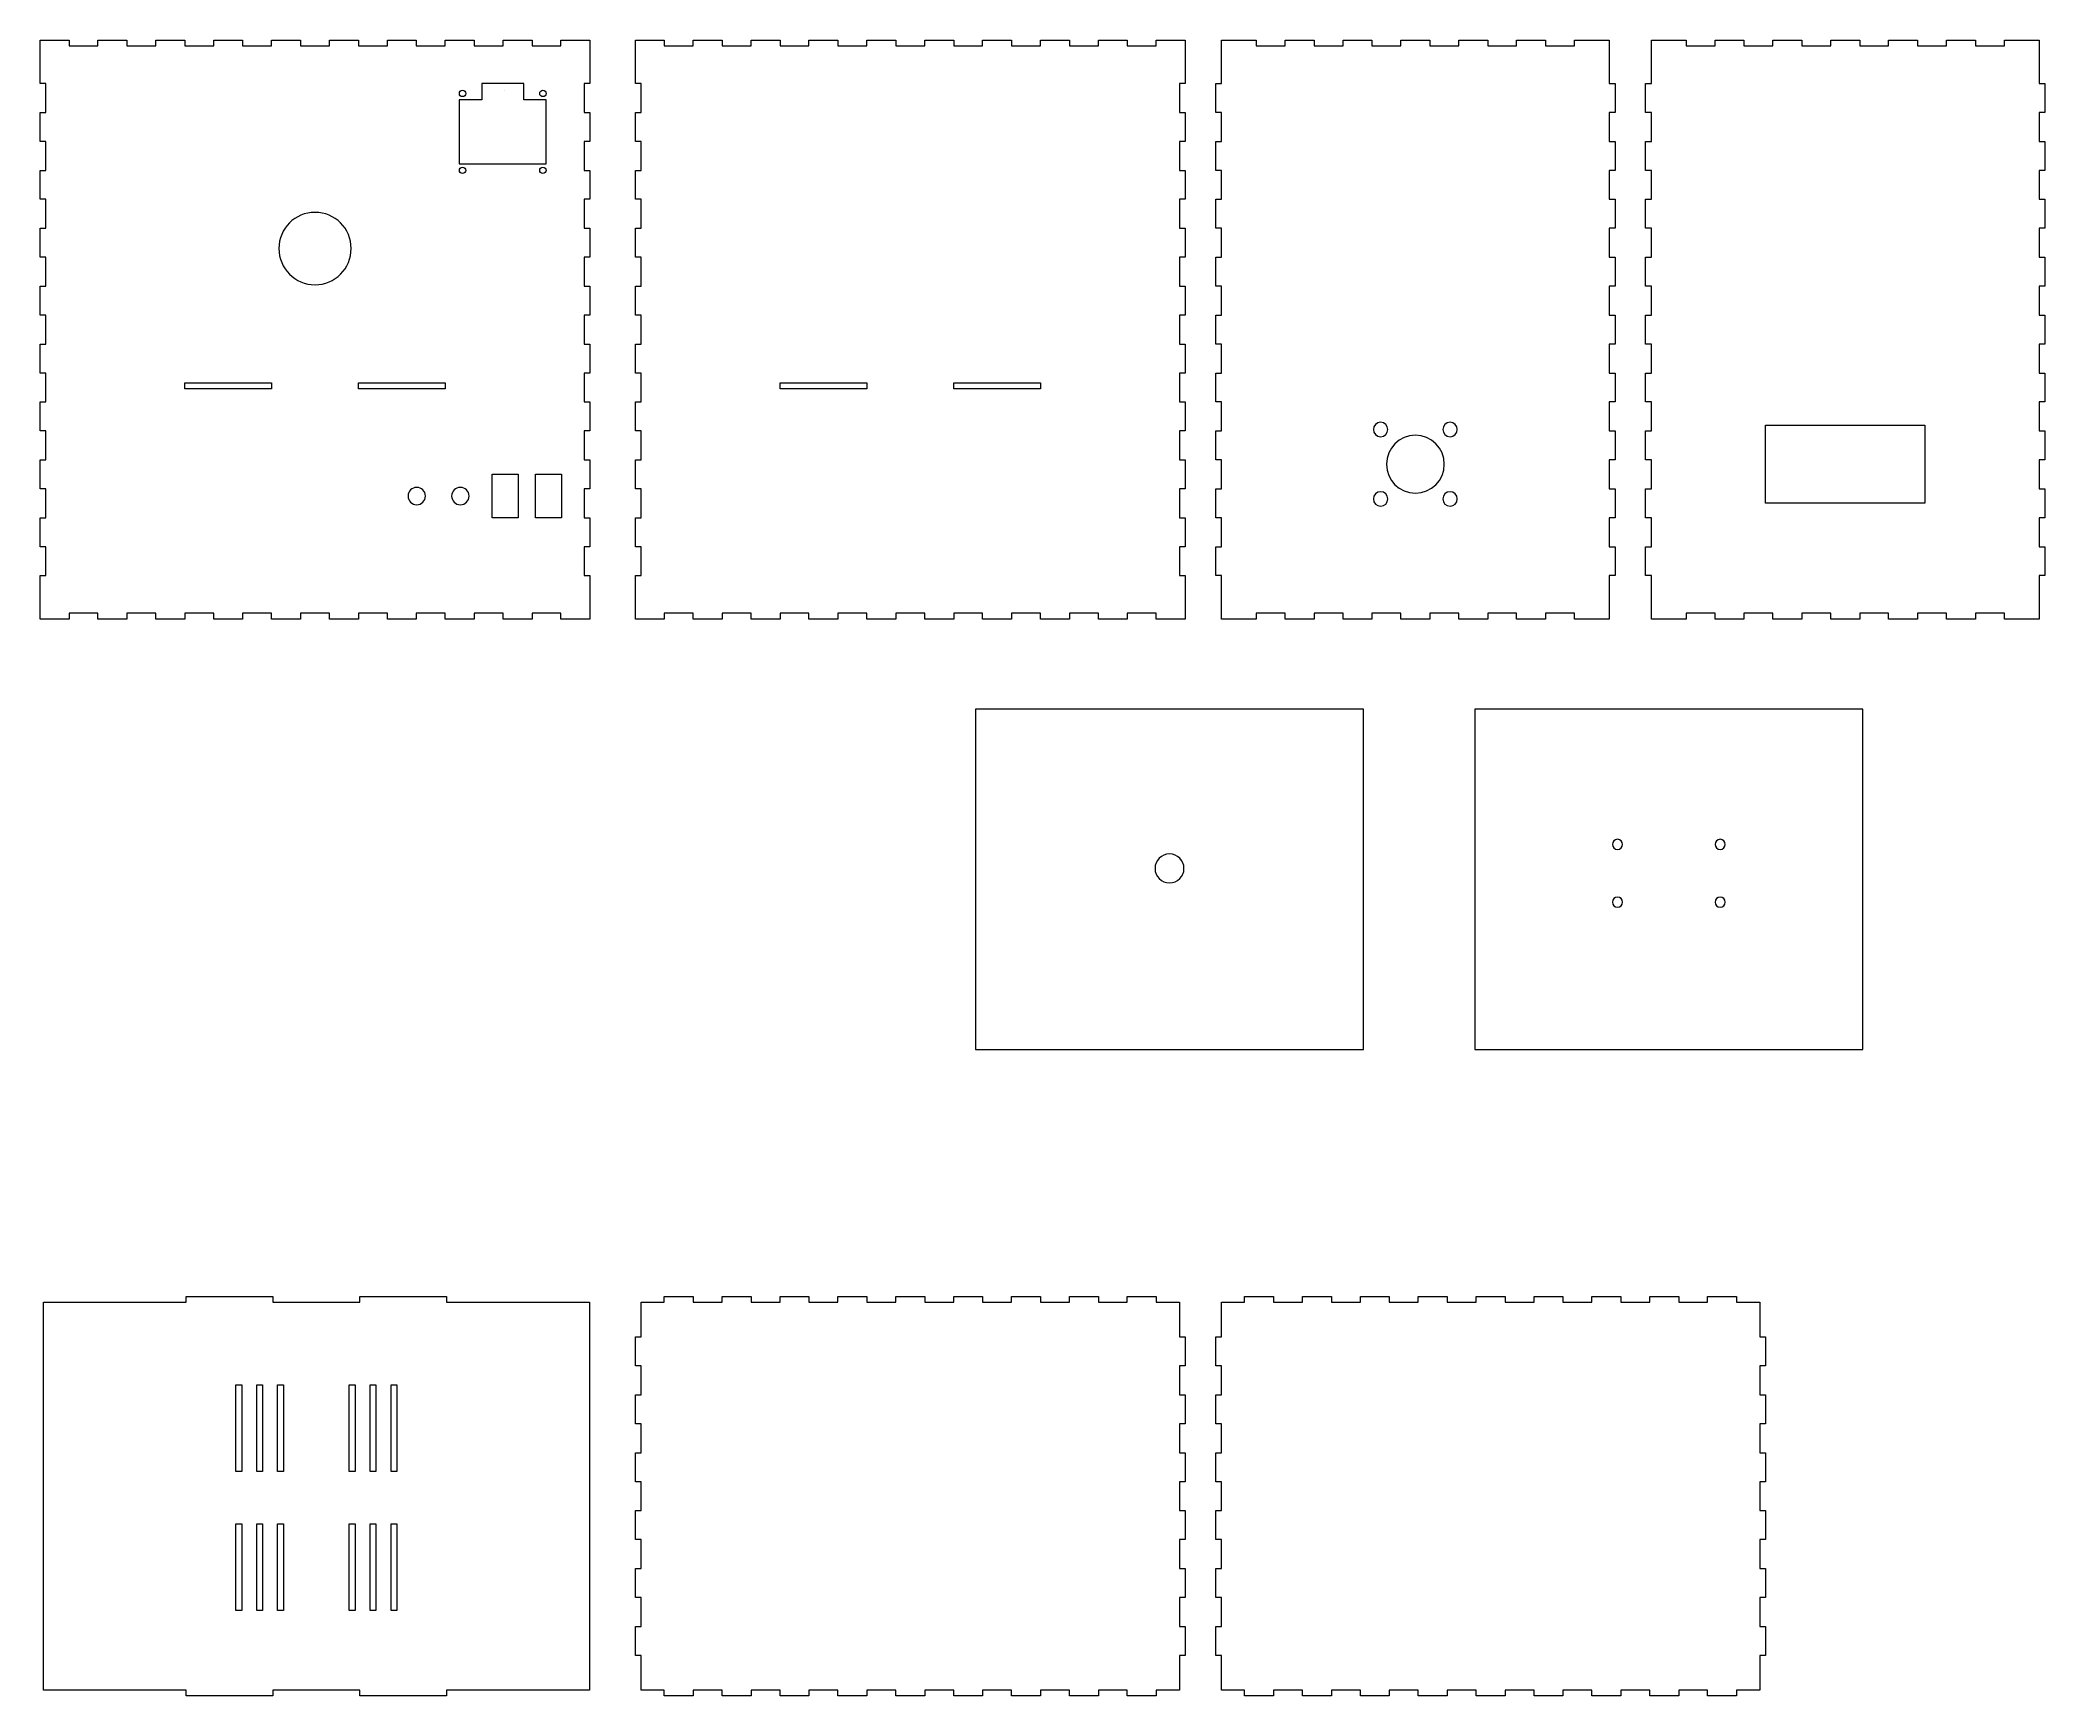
# Model space of a CAD drawing. Header units: millimetres. Extents: x 680 to 1373, y -606 to -34.
import ezdxf

# ---------------------------------------------------------------- set-up
doc = ezdxf.new("R2010")
doc.units = ezdxf.units.MM
doc.header["$MEASUREMENT"] = 0
doc.layers.add('line', color=7, linetype='Continuous', lineweight=0)

msp = doc.modelspace()

# ---------------------------------------------------------------- linework, layer by layer
at = {"layer": 'line', "color": 250, "lineweight": 9, "true_color": 0x231f20}
for p, q in [((840.28, -51.19), (840.28, -51.19)), ((854.81, -54.58), (847.07, -54.58))]:
    msp.add_line(p, q, dxfattribs=at)
msp.add_lwpolyline([(847.07, -54.58), (847.07, -48.94), (832.57, -48.94), (832.57, -54.58), (824.82, -54.58), (824.82, -76.71), (854.81, -76.71), (854.81, -54.58)], dxfattribs=at)
for points in [[(759.95, -154.34), (729.95, -154.34), (729.95, -152.34), (759.95, -152.34)], [(819.95, -154.34), (789.95, -154.34), (789.95, -152.34), (819.95, -152.34)], [(965.65, -154.34), (935.65, -154.34), (935.65, -152.33), (965.65, -152.33)], [(1025.65, -154.34), (995.65, -154.34), (995.65, -152.33), (1025.65, -152.33)], [(1331.24, -193.94), (1276.24, -193.94), (1276.24, -166.94), (1331.24, -166.94)], [(845.21, -198.93), (836.21, -198.93), (836.21, -183.93), (845.21, -183.93)], [(860.1, -198.93), (851.1, -198.93), (851.1, -183.93), (860.1, -183.93)], [(869.77, -469.91), (869.77, -603.91), (820.41, -603.91), (820.41, -605.91), (790.41, -605.91), (790.41, -603.91), (760.41, -603.91), (760.41, -605.91), (730.41, -605.91), (730.41, -603.91), (681.14, -603.91), (681.14, -469.91), (730.41, -469.91), (730.41, -467.91), (760.41, -467.91), (760.41, -469.91), (790.41, -469.91), (790.41, -467.91), (820.41, -467.91), (820.41, -469.91)], [(749.61, -498.42), (749.61, -528.42), (747.61, -528.42), (747.61, -498.42)], [(756.81, -498.42), (756.81, -528.42), (754.81, -528.42), (754.81, -498.42)], [(764.01, -498.42), (764.01, -528.42), (762.01, -528.42), (762.01, -498.42)], [(788.81, -498.42), (788.81, -528.42), (786.81, -528.42), (786.81, -498.42)], [(796.01, -498.42), (796.01, -528.42), (794.01, -528.42), (794.01, -498.42)], [(803.21, -498.42), (803.21, -528.42), (801.21, -528.42), (801.21, -498.42)], [(749.61, -546.42), (749.61, -576.42), (747.61, -576.42), (747.61, -546.42)], [(756.81, -546.42), (756.81, -576.42), (754.81, -576.42), (754.81, -546.42)], [(764.01, -546.42), (764.01, -576.42), (762.01, -576.42), (762.01, -546.42)], [(788.81, -546.42), (788.81, -576.42), (786.81, -576.42), (786.81, -546.42)], [(796.01, -546.42), (796.01, -576.42), (794.01, -576.42), (794.01, -546.42)], [(803.21, -546.42), (803.21, -576.42), (801.21, -576.42), (801.21, -546.42)]]:
    msp.add_lwpolyline(points, close=True, dxfattribs=at)
for centre in [(825.93, -52.36), (853.71, -52.36), (825.93, -78.93), (853.7, -78.93)]:
    msp.add_circle(centre, 1.1, dxfattribs=at)
for points, knots in [([(679.95, -33.93), (679.95, -33.93), (679.95, -48.93), (679.95, -48.93), (679.95, -48.93), (681.95, -48.93), (681.95, -48.93), (681.95, -48.93), (681.95, -58.93), (681.95, -58.93), (681.95, -58.93), (679.95, -58.93), (679.95, -58.93), (679.95, -58.93), (679.95, -68.93), (679.95, -68.93), (679.95, -68.93), (681.95, -68.93), (681.95, -68.93), (681.95, -68.93), (681.95, -78.93), (681.95, -78.93), (681.95, -78.93), (679.95, -78.93), (679.95, -78.93), (679.95, -78.93), (679.95, -88.93), (679.95, -88.93), (679.95, -88.93), (681.95, -88.93), (681.95, -88.93), (681.95, -88.93), (681.95, -98.93), (681.95, -98.93), (681.95, -98.93), (679.95, -98.93), (679.95, -98.93), (679.95, -98.93), (679.95, -108.93), (679.95, -108.93), (679.95, -108.93), (681.95, -108.93), (681.95, -108.93), (681.95, -108.93), (681.95, -118.93), (681.95, -118.93), (681.95, -118.93), (679.95, -118.93), (679.95, -118.93), (679.95, -118.93), (679.95, -128.93), (679.95, -128.93), (679.95, -128.93), (681.95, -128.93), (681.95, -128.93), (681.95, -128.93), (681.95, -138.93), (681.95, -138.93), (681.95, -138.93), (679.95, -138.93), (679.95, -138.93), (679.95, -138.93), (679.95, -148.93), (679.95, -148.93), (679.95, -148.93), (681.95, -148.93), (681.95, -148.93), (681.95, -148.93), (681.95, -158.93), (681.95, -158.93), (681.95, -158.93), (679.95, -158.93), (679.95, -158.93), (679.95, -158.93), (679.95, -168.93), (679.95, -168.93), (679.95, -168.93), (681.95, -168.93), (681.95, -168.93), (681.95, -168.93), (681.95, -178.93), (681.95, -178.93), (681.95, -178.93), (679.95, -178.93), (679.95, -178.93), (679.95, -178.93), (679.95, -188.93), (679.95, -188.93), (679.95, -188.93), (681.95, -188.93), (681.95, -188.93), (681.95, -188.93), (681.95, -198.93), (681.95, -198.93), (681.95, -198.93), (679.95, -198.93), (679.95, -198.93), (679.95, -198.93), (679.95, -208.93), (679.95, -208.93), (679.95, -208.93), (681.95, -208.93), (681.95, -208.93), (681.95, -208.93), (681.95, -218.93), (681.95, -218.93), (681.95, -218.93), (679.95, -218.93), (679.95, -218.93), (679.95, -218.93), (679.95, -228.93), (679.95, -228.93), (679.95, -228.93), (679.95, -233.93), (679.95, -233.93), (679.95, -233.93), (689.95, -233.93), (689.95, -233.93), (689.95, -233.93), (689.95, -231.93), (689.95, -231.93), (689.95, -231.93), (699.95, -231.93), (699.95, -231.93), (699.95, -231.93), (699.95, -233.93), (699.95, -233.93), (699.95, -233.93), (709.95, -233.93), (709.95, -233.93), (709.95, -233.93), (709.95, -231.93), (709.95, -231.93), (709.95, -231.93), (719.95, -231.93), (719.95, -231.93), (719.95, -231.93), (719.95, -233.93), (719.95, -233.93), (719.95, -233.93), (729.95, -233.93), (729.95, -233.93), (729.95, -233.93), (729.95, -231.93), (729.95, -231.93), (729.95, -231.93), (739.95, -231.93), (739.95, -231.93), (739.95, -231.93), (739.95, -233.93), (739.95, -233.93), (739.95, -233.93), (749.95, -233.93), (749.95, -233.93), (749.95, -233.93), (749.95, -231.93), (749.95, -231.93), (749.95, -231.93), (759.95, -231.93), (759.95, -231.93), (759.95, -231.93), (759.95, -233.93), (759.95, -233.93), (759.95, -233.93), (769.95, -233.93), (769.95, -233.93), (769.95, -233.93), (769.95, -231.93), (769.95, -231.93), (769.95, -231.93), (779.95, -231.93), (779.95, -231.93), (779.95, -231.93), (779.95, -233.93), (779.95, -233.93), (779.95, -233.93), (789.95, -233.93), (789.95, -233.93), (789.95, -233.93), (789.95, -231.93), (789.95, -231.93), (789.95, -231.93), (799.95, -231.93), (799.95, -231.93), (799.95, -231.93), (799.95, -233.93), (799.95, -233.93), (799.95, -233.93), (809.95, -233.93), (809.95, -233.93), (809.95, -233.93), (809.95, -231.93), (809.95, -231.93), (809.95, -231.93), (819.95, -231.93), (819.95, -231.93), (819.95, -231.93), (819.95, -233.93), (819.95, -233.93), (819.95, -233.93), (829.95, -233.93), (829.95, -233.93), (829.95, -233.93), (829.95, -231.93), (829.95, -231.93), (829.95, -231.93), (839.95, -231.93), (839.95, -231.93), (839.95, -231.93), (839.95, -233.93), (839.95, -233.93), (839.95, -233.93), (849.95, -233.93), (849.95, -233.93), (849.95, -233.93), (849.95, -231.93), (849.95, -231.93), (849.95, -231.93), (859.95, -231.93), (859.95, -231.93), (859.95, -231.93), (859.95, -233.93), (859.95, -233.93), (859.95, -233.93), (869.95, -233.93), (869.95, -233.93), (869.95, -233.93), (869.95, -218.93), (869.95, -218.93), (869.95, -218.93), (867.95, -218.93), (867.95, -218.93), (867.95, -218.93), (867.95, -208.93), (867.95, -208.93), (867.95, -208.93), (869.95, -208.93), (869.95, -208.93), (869.95, -208.93), (869.95, -198.93), (869.95, -198.93), (869.95, -198.93), (867.95, -198.93), (867.95, -198.93), (867.95, -198.93), (867.95, -188.93), (867.95, -188.93), (867.95, -188.93), (869.95, -188.93), (869.95, -188.93), (869.95, -188.93), (869.95, -178.93), (869.95, -178.93), (869.95, -178.93), (867.95, -178.93), (867.95, -178.93), (867.95, -178.93), (867.95, -168.93), (867.95, -168.93), (867.95, -168.93), (869.95, -168.93), (869.95, -168.93), (869.95, -168.93), (869.95, -158.93), (869.95, -158.93), (869.95, -158.93), (867.95, -158.93), (867.95, -158.93), (867.95, -158.93), (867.95, -148.93), (867.95, -148.93), (867.95, -148.93), (869.95, -148.93), (869.95, -148.93), (869.95, -148.93), (869.95, -138.93), (869.95, -138.93), (869.95, -138.93), (867.95, -138.93), (867.95, -138.93), (867.95, -138.93), (867.95, -128.93), (867.95, -128.93), (867.95, -128.93), (869.95, -128.93), (869.95, -128.93), (869.95, -128.93), (869.95, -118.93), (869.95, -118.93), (869.95, -118.93), (867.95, -118.93), (867.95, -118.93), (867.95, -118.93), (867.95, -108.93), (867.95, -108.93), (867.95, -108.93), (869.95, -108.93), (869.95, -108.93), (869.95, -108.93), (869.95, -98.93), (869.95, -98.93), (869.95, -98.93), (867.95, -98.93), (867.95, -98.93), (867.95, -98.93), (867.95, -88.93), (867.95, -88.93), (867.95, -88.93), (869.95, -88.93), (869.95, -88.93), (869.95, -88.93), (869.95, -78.93), (869.95, -78.93), (869.95, -78.93), (867.95, -78.93), (867.95, -78.93), (867.95, -78.93), (867.95, -68.93), (867.95, -68.93), (867.95, -68.93), (869.95, -68.93), (869.95, -68.93), (869.95, -68.93), (869.95, -58.93), (869.95, -58.93), (869.95, -58.93), (867.95, -58.93), (867.95, -58.93), (867.95, -58.93), (867.95, -48.93), (867.95, -48.93), (867.95, -48.93), (869.95, -48.93), (869.95, -48.93), (869.95, -48.93), (869.95, -38.93), (869.95, -38.93), (869.95, -38.93), (869.95, -33.93), (869.95, -33.93), (869.95, -33.93), (859.95, -33.93), (859.95, -33.93), (859.95, -33.93), (859.95, -35.93), (859.95, -35.93), (859.95, -35.93), (849.95, -35.93), (849.95, -35.93), (849.95, -35.93), (849.95, -33.93), (849.95, -33.93), (849.95, -33.93), (839.95, -33.93), (839.95, -33.93), (839.95, -33.93), (839.95, -35.93), (839.95, -35.93), (839.95, -35.93), (829.95, -35.93), (829.95, -35.93), (829.95, -35.93), (829.95, -33.93), (829.95, -33.93), (829.95, -33.93), (819.95, -33.93), (819.95, -33.93), (819.95, -33.93), (819.95, -35.93), (819.95, -35.93), (819.95, -35.93), (809.95, -35.93), (809.95, -35.93), (809.95, -35.93), (809.95, -33.93), (809.95, -33.93), (809.95, -33.93), (799.95, -33.93), (799.95, -33.93), (799.95, -33.93), (799.95, -35.93), (799.95, -35.93), (799.95, -35.93), (789.95, -35.93), (789.95, -35.93), (789.95, -35.93), (789.95, -33.93), (789.95, -33.93), (789.95, -33.93), (779.95, -33.93), (779.95, -33.93), (779.95, -33.93), (779.95, -35.93), (779.95, -35.93), (779.95, -35.93), (769.95, -35.93), (769.95, -35.93), (769.95, -35.93), (769.95, -33.93), (769.95, -33.93), (769.95, -33.93), (759.95, -33.93), (759.95, -33.93), (759.95, -33.93), (759.95, -35.93), (759.95, -35.93), (759.95, -35.93), (749.95, -35.93), (749.95, -35.93), (749.95, -35.93), (749.95, -33.93), (749.95, -33.93), (749.95, -33.93), (739.95, -33.93), (739.95, -33.93), (739.95, -33.93), (739.95, -35.93), (739.95, -35.93), (739.95, -35.93), (729.95, -35.93), (729.95, -35.93), (729.95, -35.93), (729.95, -33.93), (729.95, -33.93), (729.95, -33.93), (719.95, -33.93), (719.95, -33.93), (719.95, -33.93), (719.95, -35.93), (719.95, -35.93), (719.95, -35.93), (709.95, -35.93), (709.95, -35.93), (709.95, -35.93), (709.95, -33.93), (709.95, -33.93), (709.95, -33.93), (699.95, -33.93), (699.95, -33.93), (699.95, -33.93), (699.95, -35.93), (699.95, -35.93), (699.95, -35.93), (689.95, -35.93), (689.95, -35.93), (689.95, -35.93), (689.95, -33.93), (689.95, -33.93), (689.95, -33.93), (679.95, -33.93), (679.95, -33.93)], [0, 0, 0, 0, 1, 1, 1, 2, 2, 2, 3, 3, 3, 4, 4, 4, 5, 5, 5, 6, 6, 6, 7, 7, 7, 8, 8, 8, 9, 9, 9, 10, 10, 10, 11, 11, 11, 12, 12, 12, 13, 13, 13, 14, 14, 14, 15, 15, 15, 16, 16, 16, 17, 17, 17, 18, 18, 18, 19, 19, 19, 20, 20, 20, 21, 21, 21, 22, 22, 22, 23, 23, 23, 24, 24, 24, 25, 25, 25, 26, 26, 26, 27, 27, 27, 28, 28, 28, 29, 29, 29, 30, 30, 30, 31, 31, 31, 32, 32, 32, 33, 33, 33, 34, 34, 34, 35, 35, 35, 36, 36, 36, 37, 37, 37, 38, 38, 38, 39, 39, 39, 40, 40, 40, 41, 41, 41, 42, 42, 42, 43, 43, 43, 44, 44, 44, 45, 45, 45, 46, 46, 46, 47, 47, 47, 48, 48, 48, 49, 49, 49, 50, 50, 50, 51, 51, 51, 52, 52, 52, 53, 53, 53, 54, 54, 54, 55, 55, 55, 56, 56, 56, 57, 57, 57, 58, 58, 58, 59, 59, 59, 60, 60, 60, 61, 61, 61, 62, 62, 62, 63, 63, 63, 64, 64, 64, 65, 65, 65, 66, 66, 66, 67, 67, 67, 68, 68, 68, 69, 69, 69, 70, 70, 70, 71, 71, 71, 72, 72, 72, 73, 73, 73, 74, 74, 74, 75, 75, 75, 76, 76, 76, 77, 77, 77, 78, 78, 78, 79, 79, 79, 80, 80, 80, 81, 81, 81, 82, 82, 82, 83, 83, 83, 84, 84, 84, 85, 85, 85, 86, 86, 86, 87, 87, 87, 88, 88, 88, 89, 89, 89, 90, 90, 90, 91, 91, 91, 92, 92, 92, 93, 93, 93, 94, 94, 94, 95, 95, 95, 96, 96, 96, 97, 97, 97, 98, 98, 98, 99, 99, 99, 100, 100, 100, 101, 101, 101, 102, 102, 102, 103, 103, 103, 104, 104, 104, 105, 105, 105, 106, 106, 106, 107, 107, 107, 108, 108, 108, 109, 109, 109, 110, 110, 110, 111, 111, 111, 112, 112, 112, 113, 113, 113, 114, 114, 114, 115, 115, 115, 116, 116, 116, 117, 117, 117, 118, 118, 118, 119, 119, 119, 120, 120, 120, 121, 121, 121, 122, 122, 122, 123, 123, 123, 124, 124, 124, 125, 125, 125, 126, 126, 126, 127, 127, 127, 128, 128, 128, 129, 129, 129, 130, 130, 130, 131, 131, 131, 132, 132, 132, 133, 133, 133, 134, 134, 134, 135, 135, 135, 136, 136, 136, 137, 137, 137, 138, 138, 138, 139, 139, 139, 140, 140, 140, 141, 141, 141, 142, 142, 142, 143, 143, 143, 144, 144, 144, 145, 145, 145, 146, 146, 146, 147, 147, 147, 148, 148, 148, 149, 149, 149, 150, 150, 150, 150]), ([(885.65, -33.93), (885.65, -33.93), (885.65, -48.93), (885.65, -48.93), (885.65, -48.93), (887.65, -48.93), (887.65, -48.93), (887.65, -48.93), (887.65, -58.93), (887.65, -58.93), (887.65, -58.93), (885.65, -58.93), (885.65, -58.93), (885.65, -58.93), (885.65, -68.93), (885.65, -68.93), (885.65, -68.93), (887.65, -68.93), (887.65, -68.93), (887.65, -68.93), (887.65, -78.93), (887.65, -78.93), (887.65, -78.93), (885.65, -78.93), (885.65, -78.93), (885.65, -78.93), (885.65, -88.93), (885.65, -88.93), (885.65, -88.93), (887.65, -88.93), (887.65, -88.93), (887.65, -88.93), (887.65, -98.93), (887.65, -98.93), (887.65, -98.93), (885.65, -98.93), (885.65, -98.93), (885.65, -98.93), (885.65, -108.93), (885.65, -108.93), (885.65, -108.93), (887.65, -108.93), (887.65, -108.93), (887.65, -108.93), (887.65, -118.93), (887.65, -118.93), (887.65, -118.93), (885.65, -118.93), (885.65, -118.93), (885.65, -118.93), (885.65, -128.93), (885.65, -128.93), (885.65, -128.93), (887.65, -128.93), (887.65, -128.93), (887.65, -128.93), (887.65, -138.93), (887.65, -138.93), (887.65, -138.93), (885.65, -138.93), (885.65, -138.93), (885.65, -138.93), (885.65, -148.93), (885.65, -148.93), (885.65, -148.93), (887.65, -148.93), (887.65, -148.93), (887.65, -148.93), (887.65, -158.93), (887.65, -158.93), (887.65, -158.93), (885.65, -158.93), (885.65, -158.93), (885.65, -158.93), (885.65, -168.93), (885.65, -168.93), (885.65, -168.93), (887.65, -168.93), (887.65, -168.93), (887.65, -168.93), (887.65, -178.93), (887.65, -178.93), (887.65, -178.93), (885.65, -178.93), (885.65, -178.93), (885.65, -178.93), (885.65, -188.93), (885.65, -188.93), (885.65, -188.93), (887.65, -188.93), (887.65, -188.93), (887.65, -188.93), (887.65, -198.93), (887.65, -198.93), (887.65, -198.93), (885.65, -198.93), (885.65, -198.93), (885.65, -198.93), (885.65, -208.93), (885.65, -208.93), (885.65, -208.93), (887.65, -208.93), (887.65, -208.93), (887.65, -208.93), (887.65, -218.93), (887.65, -218.93), (887.65, -218.93), (885.65, -218.93), (885.65, -218.93), (885.65, -218.93), (885.65, -228.93), (885.65, -228.93), (885.65, -228.93), (885.65, -233.93), (885.65, -233.93), (885.65, -233.93), (895.65, -233.93), (895.65, -233.93), (895.65, -233.93), (895.65, -231.93), (895.65, -231.93), (895.65, -231.93), (905.65, -231.93), (905.65, -231.93), (905.65, -231.93), (905.65, -233.93), (905.65, -233.93), (905.65, -233.93), (915.65, -233.93), (915.65, -233.93), (915.65, -233.93), (915.65, -231.93), (915.65, -231.93), (915.65, -231.93), (925.65, -231.93), (925.65, -231.93), (925.65, -231.93), (925.65, -233.93), (925.65, -233.93), (925.65, -233.93), (935.65, -233.93), (935.65, -233.93), (935.65, -233.93), (935.65, -231.93), (935.65, -231.93), (935.65, -231.93), (945.65, -231.93), (945.65, -231.93), (945.65, -231.93), (945.65, -233.93), (945.65, -233.93), (945.65, -233.93), (955.65, -233.93), (955.65, -233.93), (955.65, -233.93), (955.65, -231.93), (955.65, -231.93), (955.65, -231.93), (965.65, -231.93), (965.65, -231.93), (965.65, -231.93), (965.65, -233.93), (965.65, -233.93), (965.65, -233.93), (975.65, -233.93), (975.65, -233.93), (975.65, -233.93), (975.65, -231.93), (975.65, -231.93), (975.65, -231.93), (985.65, -231.93), (985.65, -231.93), (985.65, -231.93), (985.65, -233.93), (985.65, -233.93), (985.65, -233.93), (995.65, -233.93), (995.65, -233.93), (995.65, -233.93), (995.65, -231.93), (995.65, -231.93), (995.65, -231.93), (1005.65, -231.93), (1005.65, -231.93), (1005.65, -231.93), (1005.65, -233.93), (1005.65, -233.93), (1005.65, -233.93), (1015.65, -233.93), (1015.65, -233.93), (1015.65, -233.93), (1015.65, -231.93), (1015.65, -231.93), (1015.65, -231.93), (1025.65, -231.93), (1025.65, -231.93), (1025.65, -231.93), (1025.65, -233.93), (1025.65, -233.93), (1025.65, -233.93), (1035.65, -233.93), (1035.65, -233.93), (1035.65, -233.93), (1035.65, -231.93), (1035.65, -231.93), (1035.65, -231.93), (1045.65, -231.93), (1045.65, -231.93), (1045.65, -231.93), (1045.65, -233.93), (1045.65, -233.93), (1045.65, -233.93), (1055.65, -233.93), (1055.65, -233.93), (1055.65, -233.93), (1055.65, -231.93), (1055.65, -231.93), (1055.65, -231.93), (1065.65, -231.93), (1065.65, -231.93), (1065.65, -231.93), (1065.65, -233.93), (1065.65, -233.93), (1065.65, -233.93), (1075.65, -233.93), (1075.65, -233.93), (1075.65, -233.93), (1075.65, -218.93), (1075.65, -218.93), (1075.65, -218.93), (1073.65, -218.93), (1073.65, -218.93), (1073.65, -218.93), (1073.65, -208.93), (1073.65, -208.93), (1073.65, -208.93), (1075.65, -208.93), (1075.65, -208.93), (1075.65, -208.93), (1075.65, -198.93), (1075.65, -198.93), (1075.65, -198.93), (1073.65, -198.93), (1073.65, -198.93), (1073.65, -198.93), (1073.65, -188.93), (1073.65, -188.93), (1073.65, -188.93), (1075.65, -188.93), (1075.65, -188.93), (1075.65, -188.93), (1075.65, -178.93), (1075.65, -178.93), (1075.65, -178.93), (1073.65, -178.93), (1073.65, -178.93), (1073.65, -178.93), (1073.65, -168.93), (1073.65, -168.93), (1073.65, -168.93), (1075.65, -168.93), (1075.65, -168.93), (1075.65, -168.93), (1075.65, -158.93), (1075.65, -158.93), (1075.65, -158.93), (1073.65, -158.93), (1073.65, -158.93), (1073.65, -158.93), (1073.65, -148.93), (1073.65, -148.93), (1073.65, -148.93), (1075.65, -148.93), (1075.65, -148.93), (1075.65, -148.93), (1075.65, -138.93), (1075.65, -138.93), (1075.65, -138.93), (1073.65, -138.93), (1073.65, -138.93), (1073.65, -138.93), (1073.65, -128.93), (1073.65, -128.93), (1073.65, -128.93), (1075.65, -128.93), (1075.65, -128.93), (1075.65, -128.93), (1075.65, -118.93), (1075.65, -118.93), (1075.65, -118.93), (1073.65, -118.93), (1073.65, -118.93), (1073.65, -118.93), (1073.65, -108.93), (1073.65, -108.93), (1073.65, -108.93), (1075.65, -108.93), (1075.65, -108.93), (1075.65, -108.93), (1075.65, -98.93), (1075.65, -98.93), (1075.65, -98.93), (1073.65, -98.93), (1073.65, -98.93), (1073.65, -98.93), (1073.65, -88.93), (1073.65, -88.93), (1073.65, -88.93), (1075.65, -88.93), (1075.65, -88.93), (1075.65, -88.93), (1075.65, -78.93), (1075.65, -78.93), (1075.65, -78.93), (1073.65, -78.93), (1073.65, -78.93), (1073.65, -78.93), (1073.65, -68.93), (1073.65, -68.93), (1073.65, -68.93), (1075.65, -68.93), (1075.65, -68.93), (1075.65, -68.93), (1075.65, -58.93), (1075.65, -58.93), (1075.65, -58.93), (1073.65, -58.93), (1073.65, -58.93), (1073.65, -58.93), (1073.65, -48.93), (1073.65, -48.93), (1073.65, -48.93), (1075.65, -48.93), (1075.65, -48.93), (1075.65, -48.93), (1075.65, -38.93), (1075.65, -38.93), (1075.65, -38.93), (1075.65, -33.93), (1075.65, -33.93), (1075.65, -33.93), (1065.65, -33.93), (1065.65, -33.93), (1065.65, -33.93), (1065.65, -35.93), (1065.65, -35.93), (1065.65, -35.93), (1055.65, -35.93), (1055.65, -35.93), (1055.65, -35.93), (1055.65, -33.93), (1055.65, -33.93), (1055.65, -33.93), (1045.65, -33.93), (1045.65, -33.93), (1045.65, -33.93), (1045.65, -35.93), (1045.65, -35.93), (1045.65, -35.93), (1035.65, -35.93), (1035.65, -35.93), (1035.65, -35.93), (1035.65, -33.93), (1035.65, -33.93), (1035.65, -33.93), (1025.65, -33.93), (1025.65, -33.93), (1025.65, -33.93), (1025.65, -35.93), (1025.65, -35.93), (1025.65, -35.93), (1015.65, -35.93), (1015.65, -35.93), (1015.65, -35.93), (1015.65, -33.93), (1015.65, -33.93), (1015.65, -33.93), (1005.65, -33.93), (1005.65, -33.93), (1005.65, -33.93), (1005.65, -35.93), (1005.65, -35.93), (1005.65, -35.93), (995.65, -35.93), (995.65, -35.93), (995.65, -35.93), (995.65, -33.93), (995.65, -33.93), (995.65, -33.93), (985.65, -33.93), (985.65, -33.93), (985.65, -33.93), (985.65, -35.93), (985.65, -35.93), (985.65, -35.93), (975.65, -35.93), (975.65, -35.93), (975.65, -35.93), (975.65, -33.93), (975.65, -33.93), (975.65, -33.93), (965.65, -33.93), (965.65, -33.93), (965.65, -33.93), (965.65, -35.93), (965.65, -35.93), (965.65, -35.93), (955.65, -35.93), (955.65, -35.93), (955.65, -35.93), (955.65, -33.93), (955.65, -33.93), (955.65, -33.93), (945.65, -33.93), (945.65, -33.93), (945.65, -33.93), (945.65, -35.93), (945.65, -35.93), (945.65, -35.93), (935.65, -35.93), (935.65, -35.93), (935.65, -35.93), (935.65, -33.93), (935.65, -33.93), (935.65, -33.93), (925.65, -33.93), (925.65, -33.93), (925.65, -33.93), (925.65, -35.93), (925.65, -35.93), (925.65, -35.93), (915.65, -35.93), (915.65, -35.93), (915.65, -35.93), (915.65, -33.93), (915.65, -33.93), (915.65, -33.93), (905.65, -33.93), (905.65, -33.93), (905.65, -33.93), (905.65, -35.93), (905.65, -35.93), (905.65, -35.93), (895.65, -35.93), (895.65, -35.93), (895.65, -35.93), (895.65, -33.93), (895.65, -33.93), (895.65, -33.93), (885.65, -33.93), (885.65, -33.93)], [0, 0, 0, 0, 1, 1, 1, 2, 2, 2, 3, 3, 3, 4, 4, 4, 5, 5, 5, 6, 6, 6, 7, 7, 7, 8, 8, 8, 9, 9, 9, 10, 10, 10, 11, 11, 11, 12, 12, 12, 13, 13, 13, 14, 14, 14, 15, 15, 15, 16, 16, 16, 17, 17, 17, 18, 18, 18, 19, 19, 19, 20, 20, 20, 21, 21, 21, 22, 22, 22, 23, 23, 23, 24, 24, 24, 25, 25, 25, 26, 26, 26, 27, 27, 27, 28, 28, 28, 29, 29, 29, 30, 30, 30, 31, 31, 31, 32, 32, 32, 33, 33, 33, 34, 34, 34, 35, 35, 35, 36, 36, 36, 37, 37, 37, 38, 38, 38, 39, 39, 39, 40, 40, 40, 41, 41, 41, 42, 42, 42, 43, 43, 43, 44, 44, 44, 45, 45, 45, 46, 46, 46, 47, 47, 47, 48, 48, 48, 49, 49, 49, 50, 50, 50, 51, 51, 51, 52, 52, 52, 53, 53, 53, 54, 54, 54, 55, 55, 55, 56, 56, 56, 57, 57, 57, 58, 58, 58, 59, 59, 59, 60, 60, 60, 61, 61, 61, 62, 62, 62, 63, 63, 63, 64, 64, 64, 65, 65, 65, 66, 66, 66, 67, 67, 67, 68, 68, 68, 69, 69, 69, 70, 70, 70, 71, 71, 71, 72, 72, 72, 73, 73, 73, 74, 74, 74, 75, 75, 75, 76, 76, 76, 77, 77, 77, 78, 78, 78, 79, 79, 79, 80, 80, 80, 81, 81, 81, 82, 82, 82, 83, 83, 83, 84, 84, 84, 85, 85, 85, 86, 86, 86, 87, 87, 87, 88, 88, 88, 89, 89, 89, 90, 90, 90, 91, 91, 91, 92, 92, 92, 93, 93, 93, 94, 94, 94, 95, 95, 95, 96, 96, 96, 97, 97, 97, 98, 98, 98, 99, 99, 99, 100, 100, 100, 101, 101, 101, 102, 102, 102, 103, 103, 103, 104, 104, 104, 105, 105, 105, 106, 106, 106, 107, 107, 107, 108, 108, 108, 109, 109, 109, 110, 110, 110, 111, 111, 111, 112, 112, 112, 113, 113, 113, 114, 114, 114, 115, 115, 115, 116, 116, 116, 117, 117, 117, 118, 118, 118, 119, 119, 119, 120, 120, 120, 121, 121, 121, 122, 122, 122, 123, 123, 123, 124, 124, 124, 125, 125, 125, 126, 126, 126, 127, 127, 127, 128, 128, 128, 129, 129, 129, 130, 130, 130, 131, 131, 131, 132, 132, 132, 133, 133, 133, 134, 134, 134, 135, 135, 135, 136, 136, 136, 137, 137, 137, 138, 138, 138, 139, 139, 139, 140, 140, 140, 141, 141, 141, 142, 142, 142, 143, 143, 143, 144, 144, 144, 145, 145, 145, 146, 146, 146, 147, 147, 147, 148, 148, 148, 149, 149, 149, 150, 150, 150, 150]), ([(1088.19, -33.93), (1088.19, -33.93), (1088.19, -48.93), (1088.19, -48.93), (1088.19, -48.93), (1086.19, -48.93), (1086.19, -48.93), (1086.19, -48.93), (1086.19, -58.93), (1086.19, -58.93), (1086.19, -58.93), (1088.19, -58.93), (1088.19, -58.93), (1088.19, -58.93), (1088.19, -68.93), (1088.19, -68.93), (1088.19, -68.93), (1086.19, -68.93), (1086.19, -68.93), (1086.19, -68.93), (1086.19, -78.93), (1086.19, -78.93), (1086.19, -78.93), (1088.19, -78.93), (1088.19, -78.93), (1088.19, -78.93), (1088.19, -88.93), (1088.19, -88.93), (1088.19, -88.93), (1086.19, -88.93), (1086.19, -88.93), (1086.19, -88.93), (1086.19, -98.93), (1086.19, -98.93), (1086.19, -98.93), (1088.19, -98.93), (1088.19, -98.93), (1088.19, -98.93), (1088.19, -108.93), (1088.19, -108.93), (1088.19, -108.93), (1086.19, -108.93), (1086.19, -108.93), (1086.19, -108.93), (1086.19, -118.93), (1086.19, -118.93), (1086.19, -118.93), (1088.19, -118.93), (1088.19, -118.93), (1088.19, -118.93), (1088.19, -128.93), (1088.19, -128.93), (1088.19, -128.93), (1086.19, -128.93), (1086.19, -128.93), (1086.19, -128.93), (1086.19, -138.93), (1086.19, -138.93), (1086.19, -138.93), (1088.19, -138.93), (1088.19, -138.93), (1088.19, -138.93), (1088.19, -148.93), (1088.19, -148.93), (1088.19, -148.93), (1086.19, -148.93), (1086.19, -148.93), (1086.19, -148.93), (1086.19, -158.93), (1086.19, -158.93), (1086.19, -158.93), (1088.19, -158.93), (1088.19, -158.93), (1088.19, -158.93), (1088.19, -168.93), (1088.19, -168.93), (1088.19, -168.93), (1086.19, -168.93), (1086.19, -168.93), (1086.19, -168.93), (1086.19, -178.93), (1086.19, -178.93), (1086.19, -178.93), (1088.19, -178.93), (1088.19, -178.93), (1088.19, -178.93), (1088.19, -188.93), (1088.19, -188.93), (1088.19, -188.93), (1086.19, -188.93), (1086.19, -188.93), (1086.19, -188.93), (1086.19, -198.93), (1086.19, -198.93), (1086.19, -198.93), (1088.19, -198.93), (1088.19, -198.93), (1088.19, -198.93), (1088.19, -208.93), (1088.19, -208.93), (1088.19, -208.93), (1086.19, -208.93), (1086.19, -208.93), (1086.19, -208.93), (1086.19, -218.93), (1086.19, -218.93), (1086.19, -218.93), (1088.19, -218.93), (1088.19, -218.93), (1088.19, -218.93), (1088.19, -228.93), (1088.19, -228.93), (1088.19, -228.93), (1088.19, -233.93), (1088.19, -233.93), (1088.19, -233.93), (1100.19, -233.93), (1100.19, -233.93), (1100.19, -233.93), (1100.19, -231.93), (1100.19, -231.93), (1100.19, -231.93), (1110.19, -231.93), (1110.19, -231.93), (1110.19, -231.93), (1110.19, -233.93), (1110.19, -233.93), (1110.19, -233.93), (1120.19, -233.93), (1120.19, -233.93), (1120.19, -233.93), (1120.19, -231.93), (1120.19, -231.93), (1120.19, -231.93), (1130.19, -231.93), (1130.19, -231.93), (1130.19, -231.93), (1130.19, -233.93), (1130.19, -233.93), (1130.19, -233.93), (1140.19, -233.93), (1140.19, -233.93), (1140.19, -233.93), (1140.19, -231.93), (1140.19, -231.93), (1140.19, -231.93), (1150.19, -231.93), (1150.19, -231.93), (1150.19, -231.93), (1150.19, -233.93), (1150.19, -233.93), (1150.19, -233.93), (1160.19, -233.93), (1160.19, -233.93), (1160.19, -233.93), (1160.19, -231.93), (1160.19, -231.93), (1160.19, -231.93), (1170.19, -231.93), (1170.19, -231.93), (1170.19, -231.93), (1170.19, -233.93), (1170.19, -233.93), (1170.19, -233.93), (1180.19, -233.93), (1180.19, -233.93), (1180.19, -233.93), (1180.19, -231.93), (1180.19, -231.93), (1180.19, -231.93), (1190.19, -231.93), (1190.19, -231.93), (1190.19, -231.93), (1190.19, -233.93), (1190.19, -233.93), (1190.19, -233.93), (1200.19, -233.93), (1200.19, -233.93), (1200.19, -233.93), (1200.19, -231.93), (1200.19, -231.93), (1200.19, -231.93), (1210.19, -231.93), (1210.19, -231.93), (1210.19, -231.93), (1210.19, -233.93), (1210.19, -233.93), (1210.19, -233.93), (1220.19, -233.93), (1220.19, -233.93), (1220.19, -233.93), (1222.19, -233.93), (1222.19, -233.93), (1222.19, -233.93), (1222.19, -218.93), (1222.19, -218.93), (1222.19, -218.93), (1224.19, -218.93), (1224.19, -218.93), (1224.19, -218.93), (1224.19, -208.93), (1224.19, -208.93), (1224.19, -208.93), (1222.19, -208.93), (1222.19, -208.93), (1222.19, -208.93), (1222.19, -198.93), (1222.19, -198.93), (1222.19, -198.93), (1224.19, -198.93), (1224.19, -198.93), (1224.19, -198.93), (1224.19, -188.93), (1224.19, -188.93), (1224.19, -188.93), (1222.19, -188.93), (1222.19, -188.93), (1222.19, -188.93), (1222.19, -178.93), (1222.19, -178.93), (1222.19, -178.93), (1224.19, -178.93), (1224.19, -178.93), (1224.19, -178.93), (1224.19, -168.93), (1224.19, -168.93), (1224.19, -168.93), (1222.19, -168.93), (1222.19, -168.93), (1222.19, -168.93), (1222.19, -158.93), (1222.19, -158.93), (1222.19, -158.93), (1224.19, -158.93), (1224.19, -158.93), (1224.19, -158.93), (1224.19, -148.93), (1224.19, -148.93), (1224.19, -148.93), (1222.19, -148.93), (1222.19, -148.93), (1222.19, -148.93), (1222.19, -138.93), (1222.19, -138.93), (1222.19, -138.93), (1224.19, -138.93), (1224.19, -138.93), (1224.19, -138.93), (1224.19, -128.93), (1224.19, -128.93), (1224.19, -128.93), (1222.19, -128.93), (1222.19, -128.93), (1222.19, -128.93), (1222.19, -118.93), (1222.19, -118.93), (1222.19, -118.93), (1224.19, -118.93), (1224.19, -118.93), (1224.19, -118.93), (1224.19, -108.93), (1224.19, -108.93), (1224.19, -108.93), (1222.19, -108.93), (1222.19, -108.93), (1222.19, -108.93), (1222.19, -98.93), (1222.19, -98.93), (1222.19, -98.93), (1224.19, -98.93), (1224.19, -98.93), (1224.19, -98.93), (1224.19, -88.93), (1224.19, -88.93), (1224.19, -88.93), (1222.19, -88.93), (1222.19, -88.93), (1222.19, -88.93), (1222.19, -78.93), (1222.19, -78.93), (1222.19, -78.93), (1224.19, -78.93), (1224.19, -78.93), (1224.19, -78.93), (1224.19, -68.93), (1224.19, -68.93), (1224.19, -68.93), (1222.19, -68.93), (1222.19, -68.93), (1222.19, -68.93), (1222.19, -58.93), (1222.19, -58.93), (1222.19, -58.93), (1224.19, -58.93), (1224.19, -58.93), (1224.19, -58.93), (1224.19, -48.93), (1224.19, -48.93), (1224.19, -48.93), (1222.19, -48.93), (1222.19, -48.93), (1222.19, -48.93), (1222.19, -38.93), (1222.19, -38.93), (1222.19, -38.93), (1222.19, -33.93), (1222.19, -33.93), (1222.19, -33.93), (1210.19, -33.93), (1210.19, -33.93), (1210.19, -33.93), (1210.19, -35.93), (1210.19, -35.93), (1210.19, -35.93), (1200.19, -35.93), (1200.19, -35.93), (1200.19, -35.93), (1200.19, -33.93), (1200.19, -33.93), (1200.19, -33.93), (1190.19, -33.93), (1190.19, -33.93), (1190.19, -33.93), (1190.19, -35.93), (1190.19, -35.93), (1190.19, -35.93), (1180.19, -35.93), (1180.19, -35.93), (1180.19, -35.93), (1180.19, -33.93), (1180.19, -33.93), (1180.19, -33.93), (1170.19, -33.93), (1170.19, -33.93), (1170.19, -33.93), (1170.19, -35.93), (1170.19, -35.93), (1170.19, -35.93), (1160.19, -35.93), (1160.19, -35.93), (1160.19, -35.93), (1160.19, -33.93), (1160.19, -33.93), (1160.19, -33.93), (1150.19, -33.93), (1150.19, -33.93), (1150.19, -33.93), (1150.19, -35.93), (1150.19, -35.93), (1150.19, -35.93), (1140.19, -35.93), (1140.19, -35.93), (1140.19, -35.93), (1140.19, -33.93), (1140.19, -33.93), (1140.19, -33.93), (1130.19, -33.93), (1130.19, -33.93), (1130.19, -33.93), (1130.19, -35.93), (1130.19, -35.93), (1130.19, -35.93), (1120.19, -35.93), (1120.19, -35.93), (1120.19, -35.93), (1120.19, -33.93), (1120.19, -33.93), (1120.19, -33.93), (1110.19, -33.93), (1110.19, -33.93), (1110.19, -33.93), (1110.19, -35.93), (1110.19, -35.93), (1110.19, -35.93), (1100.19, -35.93), (1100.19, -35.93), (1100.19, -35.93), (1100.19, -33.93), (1100.19, -33.93), (1100.19, -33.93), (1090.19, -33.93), (1090.19, -33.93), (1090.19, -33.93), (1088.19, -33.93), (1088.19, -33.93)], [0, 0, 0, 0, 1, 1, 1, 2, 2, 2, 3, 3, 3, 4, 4, 4, 5, 5, 5, 6, 6, 6, 7, 7, 7, 8, 8, 8, 9, 9, 9, 10, 10, 10, 11, 11, 11, 12, 12, 12, 13, 13, 13, 14, 14, 14, 15, 15, 15, 16, 16, 16, 17, 17, 17, 18, 18, 18, 19, 19, 19, 20, 20, 20, 21, 21, 21, 22, 22, 22, 23, 23, 23, 24, 24, 24, 25, 25, 25, 26, 26, 26, 27, 27, 27, 28, 28, 28, 29, 29, 29, 30, 30, 30, 31, 31, 31, 32, 32, 32, 33, 33, 33, 34, 34, 34, 35, 35, 35, 36, 36, 36, 37, 37, 37, 38, 38, 38, 39, 39, 39, 40, 40, 40, 41, 41, 41, 42, 42, 42, 43, 43, 43, 44, 44, 44, 45, 45, 45, 46, 46, 46, 47, 47, 47, 48, 48, 48, 49, 49, 49, 50, 50, 50, 51, 51, 51, 52, 52, 52, 53, 53, 53, 54, 54, 54, 55, 55, 55, 56, 56, 56, 57, 57, 57, 58, 58, 58, 59, 59, 59, 60, 60, 60, 61, 61, 61, 62, 62, 62, 63, 63, 63, 64, 64, 64, 65, 65, 65, 66, 66, 66, 67, 67, 67, 68, 68, 68, 69, 69, 69, 70, 70, 70, 71, 71, 71, 72, 72, 72, 73, 73, 73, 74, 74, 74, 75, 75, 75, 76, 76, 76, 77, 77, 77, 78, 78, 78, 79, 79, 79, 80, 80, 80, 81, 81, 81, 82, 82, 82, 83, 83, 83, 84, 84, 84, 85, 85, 85, 86, 86, 86, 87, 87, 87, 88, 88, 88, 89, 89, 89, 90, 90, 90, 91, 91, 91, 92, 92, 92, 93, 93, 93, 94, 94, 94, 95, 95, 95, 96, 96, 96, 97, 97, 97, 98, 98, 98, 99, 99, 99, 100, 100, 100, 101, 101, 101, 102, 102, 102, 103, 103, 103, 104, 104, 104, 105, 105, 105, 106, 106, 106, 107, 107, 107, 108, 108, 108, 109, 109, 109, 110, 110, 110, 111, 111, 111, 112, 112, 112, 113, 113, 113, 114, 114, 114, 115, 115, 115, 116, 116, 116, 117, 117, 117, 118, 118, 118, 119, 119, 119, 120, 120, 120, 121, 121, 121, 122, 122, 122, 123, 123, 123, 124, 124, 124, 125, 125, 125, 126, 126, 126, 127, 127, 127, 128, 128, 128, 128]), ([(1236.74, -33.93), (1236.74, -33.93), (1236.74, -48.93), (1236.74, -48.93), (1236.74, -48.93), (1234.74, -48.93), (1234.74, -48.93), (1234.74, -48.93), (1234.74, -58.93), (1234.74, -58.93), (1234.74, -58.93), (1236.74, -58.93), (1236.74, -58.93), (1236.74, -58.93), (1236.74, -68.93), (1236.74, -68.93), (1236.74, -68.93), (1234.74, -68.93), (1234.74, -68.93), (1234.74, -68.93), (1234.74, -78.93), (1234.74, -78.93), (1234.74, -78.93), (1236.74, -78.93), (1236.74, -78.93), (1236.74, -78.93), (1236.74, -88.93), (1236.74, -88.93), (1236.74, -88.93), (1234.74, -88.93), (1234.74, -88.93), (1234.74, -88.93), (1234.74, -98.93), (1234.74, -98.93), (1234.74, -98.93), (1236.74, -98.93), (1236.74, -98.93), (1236.74, -98.93), (1236.74, -108.93), (1236.74, -108.93), (1236.74, -108.93), (1234.74, -108.93), (1234.74, -108.93), (1234.74, -108.93), (1234.74, -118.93), (1234.74, -118.93), (1234.74, -118.93), (1236.74, -118.93), (1236.74, -118.93), (1236.74, -118.93), (1236.74, -128.93), (1236.74, -128.93), (1236.74, -128.93), (1234.74, -128.93), (1234.74, -128.93), (1234.74, -128.93), (1234.74, -138.93), (1234.74, -138.93), (1234.74, -138.93), (1236.74, -138.93), (1236.74, -138.93), (1236.74, -138.93), (1236.74, -148.93), (1236.74, -148.93), (1236.74, -148.93), (1234.74, -148.93), (1234.74, -148.93), (1234.74, -148.93), (1234.74, -158.93), (1234.74, -158.93), (1234.74, -158.93), (1236.74, -158.93), (1236.74, -158.93), (1236.74, -158.93), (1236.74, -168.93), (1236.74, -168.93), (1236.74, -168.93), (1234.74, -168.93), (1234.74, -168.93), (1234.74, -168.93), (1234.74, -178.93), (1234.74, -178.93), (1234.74, -178.93), (1236.74, -178.93), (1236.74, -178.93), (1236.74, -178.93), (1236.74, -188.93), (1236.74, -188.93), (1236.74, -188.93), (1234.74, -188.93), (1234.74, -188.93), (1234.74, -188.93), (1234.74, -198.93), (1234.74, -198.93), (1234.74, -198.93), (1236.74, -198.93), (1236.74, -198.93), (1236.74, -198.93), (1236.74, -208.93), (1236.74, -208.93), (1236.74, -208.93), (1234.74, -208.93), (1234.74, -208.93), (1234.74, -208.93), (1234.74, -218.93), (1234.74, -218.93), (1234.74, -218.93), (1236.74, -218.93), (1236.74, -218.93), (1236.74, -218.93), (1236.74, -228.93), (1236.74, -228.93), (1236.74, -228.93), (1236.74, -233.93), (1236.74, -233.93), (1236.74, -233.93), (1248.74, -233.93), (1248.74, -233.93), (1248.74, -233.93), (1248.74, -231.93), (1248.74, -231.93), (1248.74, -231.93), (1258.74, -231.93), (1258.74, -231.93), (1258.74, -231.93), (1258.74, -233.93), (1258.74, -233.93), (1258.74, -233.93), (1268.74, -233.93), (1268.74, -233.93), (1268.74, -233.93), (1268.74, -231.93), (1268.74, -231.93), (1268.74, -231.93), (1278.74, -231.93), (1278.74, -231.93), (1278.74, -231.93), (1278.74, -233.93), (1278.74, -233.93), (1278.74, -233.93), (1288.74, -233.93), (1288.74, -233.93), (1288.74, -233.93), (1288.74, -231.93), (1288.74, -231.93), (1288.74, -231.93), (1298.74, -231.93), (1298.74, -231.93), (1298.74, -231.93), (1298.74, -233.93), (1298.74, -233.93), (1298.74, -233.93), (1308.74, -233.93), (1308.74, -233.93), (1308.74, -233.93), (1308.74, -231.93), (1308.74, -231.93), (1308.74, -231.93), (1318.74, -231.93), (1318.74, -231.93), (1318.74, -231.93), (1318.74, -233.93), (1318.74, -233.93), (1318.74, -233.93), (1328.74, -233.93), (1328.74, -233.93), (1328.74, -233.93), (1328.74, -231.93), (1328.74, -231.93), (1328.74, -231.93), (1338.74, -231.93), (1338.74, -231.93), (1338.74, -231.93), (1338.74, -233.93), (1338.74, -233.93), (1338.74, -233.93), (1348.74, -233.93), (1348.74, -233.93), (1348.74, -233.93), (1348.74, -231.93), (1348.74, -231.93), (1348.74, -231.93), (1358.74, -231.93), (1358.74, -231.93), (1358.74, -231.93), (1358.74, -233.93), (1358.74, -233.93), (1358.74, -233.93), (1368.74, -233.93), (1368.74, -233.93), (1368.74, -233.93), (1370.74, -233.93), (1370.74, -233.93), (1370.74, -233.93), (1370.74, -218.93), (1370.74, -218.93), (1370.74, -218.93), (1372.74, -218.93), (1372.74, -218.93), (1372.74, -218.93), (1372.74, -208.93), (1372.74, -208.93), (1372.74, -208.93), (1370.74, -208.93), (1370.74, -208.93), (1370.74, -208.93), (1370.74, -198.93), (1370.74, -198.93), (1370.74, -198.93), (1372.74, -198.93), (1372.74, -198.93), (1372.74, -198.93), (1372.74, -188.93), (1372.74, -188.93), (1372.74, -188.93), (1370.74, -188.93), (1370.74, -188.93), (1370.74, -188.93), (1370.74, -178.93), (1370.74, -178.93), (1370.74, -178.93), (1372.74, -178.93), (1372.74, -178.93), (1372.74, -178.93), (1372.74, -168.93), (1372.74, -168.93), (1372.74, -168.93), (1370.74, -168.93), (1370.74, -168.93), (1370.74, -168.93), (1370.74, -158.93), (1370.74, -158.93), (1370.74, -158.93), (1372.74, -158.93), (1372.74, -158.93), (1372.74, -158.93), (1372.74, -148.93), (1372.74, -148.93), (1372.74, -148.93), (1370.74, -148.93), (1370.74, -148.93), (1370.74, -148.93), (1370.74, -138.93), (1370.74, -138.93), (1370.74, -138.93), (1372.74, -138.93), (1372.74, -138.93), (1372.74, -138.93), (1372.74, -128.93), (1372.74, -128.93), (1372.74, -128.93), (1370.74, -128.93), (1370.74, -128.93), (1370.74, -128.93), (1370.74, -118.93), (1370.74, -118.93), (1370.74, -118.93), (1372.74, -118.93), (1372.74, -118.93), (1372.74, -118.93), (1372.74, -108.93), (1372.74, -108.93), (1372.74, -108.93), (1370.74, -108.93), (1370.74, -108.93), (1370.74, -108.93), (1370.74, -98.93), (1370.74, -98.93), (1370.74, -98.93), (1372.74, -98.93), (1372.74, -98.93), (1372.74, -98.93), (1372.74, -88.93), (1372.74, -88.93), (1372.74, -88.93), (1370.74, -88.93), (1370.74, -88.93), (1370.74, -88.93), (1370.74, -78.93), (1370.74, -78.93), (1370.74, -78.93), (1372.74, -78.93), (1372.74, -78.93), (1372.74, -78.93), (1372.74, -68.93), (1372.74, -68.93), (1372.74, -68.93), (1370.74, -68.93), (1370.74, -68.93), (1370.74, -68.93), (1370.74, -58.93), (1370.74, -58.93), (1370.74, -58.93), (1372.74, -58.93), (1372.74, -58.93), (1372.74, -58.93), (1372.74, -48.93), (1372.74, -48.93), (1372.74, -48.93), (1370.74, -48.93), (1370.74, -48.93), (1370.74, -48.93), (1370.74, -38.93), (1370.74, -38.93), (1370.74, -38.93), (1370.74, -33.93), (1370.74, -33.93), (1370.74, -33.93), (1358.74, -33.93), (1358.74, -33.93), (1358.74, -33.93), (1358.74, -35.93), (1358.74, -35.93), (1358.74, -35.93), (1348.74, -35.93), (1348.74, -35.93), (1348.74, -35.93), (1348.74, -33.93), (1348.74, -33.93), (1348.74, -33.93), (1338.74, -33.93), (1338.74, -33.93), (1338.74, -33.93), (1338.74, -35.93), (1338.74, -35.93), (1338.74, -35.93), (1328.74, -35.93), (1328.74, -35.93), (1328.74, -35.93), (1328.74, -33.93), (1328.74, -33.93), (1328.74, -33.93), (1318.74, -33.93), (1318.74, -33.93), (1318.74, -33.93), (1318.74, -35.93), (1318.74, -35.93), (1318.74, -35.93), (1308.74, -35.93), (1308.74, -35.93), (1308.74, -35.93), (1308.74, -33.93), (1308.74, -33.93), (1308.74, -33.93), (1298.74, -33.93), (1298.74, -33.93), (1298.74, -33.93), (1298.74, -35.93), (1298.74, -35.93), (1298.74, -35.93), (1288.74, -35.93), (1288.74, -35.93), (1288.74, -35.93), (1288.74, -33.93), (1288.74, -33.93), (1288.74, -33.93), (1278.74, -33.93), (1278.74, -33.93), (1278.74, -33.93), (1278.74, -35.93), (1278.74, -35.93), (1278.74, -35.93), (1268.74, -35.93), (1268.74, -35.93), (1268.74, -35.93), (1268.74, -33.93), (1268.74, -33.93), (1268.74, -33.93), (1258.74, -33.93), (1258.74, -33.93), (1258.74, -33.93), (1258.74, -35.93), (1258.74, -35.93), (1258.74, -35.93), (1248.74, -35.93), (1248.74, -35.93), (1248.74, -35.93), (1248.74, -33.93), (1248.74, -33.93), (1248.74, -33.93), (1238.74, -33.93), (1238.74, -33.93), (1238.74, -33.93), (1236.74, -33.93), (1236.74, -33.93)], [0, 0, 0, 0, 1, 1, 1, 2, 2, 2, 3, 3, 3, 4, 4, 4, 5, 5, 5, 6, 6, 6, 7, 7, 7, 8, 8, 8, 9, 9, 9, 10, 10, 10, 11, 11, 11, 12, 12, 12, 13, 13, 13, 14, 14, 14, 15, 15, 15, 16, 16, 16, 17, 17, 17, 18, 18, 18, 19, 19, 19, 20, 20, 20, 21, 21, 21, 22, 22, 22, 23, 23, 23, 24, 24, 24, 25, 25, 25, 26, 26, 26, 27, 27, 27, 28, 28, 28, 29, 29, 29, 30, 30, 30, 31, 31, 31, 32, 32, 32, 33, 33, 33, 34, 34, 34, 35, 35, 35, 36, 36, 36, 37, 37, 37, 38, 38, 38, 39, 39, 39, 40, 40, 40, 41, 41, 41, 42, 42, 42, 43, 43, 43, 44, 44, 44, 45, 45, 45, 46, 46, 46, 47, 47, 47, 48, 48, 48, 49, 49, 49, 50, 50, 50, 51, 51, 51, 52, 52, 52, 53, 53, 53, 54, 54, 54, 55, 55, 55, 56, 56, 56, 57, 57, 57, 58, 58, 58, 59, 59, 59, 60, 60, 60, 61, 61, 61, 62, 62, 62, 63, 63, 63, 64, 64, 64, 65, 65, 65, 66, 66, 66, 67, 67, 67, 68, 68, 68, 69, 69, 69, 70, 70, 70, 71, 71, 71, 72, 72, 72, 73, 73, 73, 74, 74, 74, 75, 75, 75, 76, 76, 76, 77, 77, 77, 78, 78, 78, 79, 79, 79, 80, 80, 80, 81, 81, 81, 82, 82, 82, 83, 83, 83, 84, 84, 84, 85, 85, 85, 86, 86, 86, 87, 87, 87, 88, 88, 88, 89, 89, 89, 90, 90, 90, 91, 91, 91, 92, 92, 92, 93, 93, 93, 94, 94, 94, 95, 95, 95, 96, 96, 96, 97, 97, 97, 98, 98, 98, 99, 99, 99, 100, 100, 100, 101, 101, 101, 102, 102, 102, 103, 103, 103, 104, 104, 104, 105, 105, 105, 106, 106, 106, 107, 107, 107, 108, 108, 108, 109, 109, 109, 110, 110, 110, 111, 111, 111, 112, 112, 112, 113, 113, 113, 114, 114, 114, 115, 115, 115, 116, 116, 116, 117, 117, 117, 118, 118, 118, 119, 119, 119, 120, 120, 120, 121, 121, 121, 122, 122, 122, 123, 123, 123, 124, 124, 124, 125, 125, 125, 126, 126, 126, 127, 127, 127, 128, 128, 128, 128]), ([(783.79, -114.78), (781.53, -117.04), (778.4, -118.44), (774.95, -118.44), (768.05, -118.44), (762.45, -112.84), (762.45, -105.94), (762.45, -102.48), (763.85, -99.36), (766.11, -97.09), (768.37, -94.83), (771.49, -93.44), (774.95, -93.44), (778.4, -93.44), (781.53, -94.83), (783.79, -97.09), (786.05, -99.36), (787.45, -102.48), (787.45, -105.94), (787.45, -109.39), (786.05, -112.52), (783.79, -114.78)], [0, 0, 0, 0, 1, 1, 1, 2, 2, 2, 3, 3, 3, 4, 4, 4, 5, 5, 5, 6, 6, 6, 7, 7, 7, 7]), ([(1143.19, -170.94), (1143.19, -170.94), (1143.19, -170.94), (1143.19, -170.94), (1141.81, -170.94), (1140.69, -169.82), (1140.69, -168.44), (1140.69, -168.44), (1140.69, -168.44), (1140.69, -168.44), (1140.69, -167.06), (1141.81, -165.94), (1143.19, -165.94), (1143.19, -165.94), (1143.19, -165.94), (1143.19, -165.94), (1144.57, -165.94), (1145.69, -167.06), (1145.69, -168.44), (1145.69, -168.44), (1145.69, -168.44), (1145.69, -168.44), (1145.69, -169.82), (1144.57, -170.94), (1143.19, -170.94)], [0, 0, 0, 0, 1, 1, 1, 2, 2, 2, 3, 3, 3, 4, 4, 4, 5, 5, 5, 6, 6, 6, 7, 7, 7, 8, 8, 8, 8]), ([(1167.19, -170.94), (1167.19, -170.94), (1167.19, -170.94), (1167.19, -170.94), (1165.81, -170.94), (1164.69, -169.82), (1164.69, -168.44), (1164.69, -168.44), (1164.69, -168.44), (1164.69, -168.44), (1164.69, -167.06), (1165.81, -165.94), (1167.19, -165.94), (1167.19, -165.94), (1167.19, -165.94), (1167.19, -165.94), (1168.57, -165.94), (1169.69, -167.06), (1169.69, -168.44), (1169.69, -168.44), (1169.69, -168.44), (1169.69, -168.44), (1169.69, -169.82), (1168.57, -170.94), (1167.19, -170.94)], [0, 0, 0, 0, 1, 1, 1, 2, 2, 2, 3, 3, 3, 4, 4, 4, 5, 5, 5, 6, 6, 6, 7, 7, 7, 8, 8, 8, 8]), ([(1155.19, -190.44), (1155.19, -190.44), (1155.19, -190.44), (1155.19, -190.44), (1149.67, -190.44), (1145.19, -185.96), (1145.19, -180.44), (1145.19, -180.44), (1145.19, -180.44), (1145.19, -180.44), (1145.19, -174.91), (1149.67, -170.44), (1155.19, -170.44), (1155.19, -170.44), (1155.19, -170.44), (1155.19, -170.44), (1160.72, -170.44), (1165.19, -174.91), (1165.19, -180.44), (1165.19, -180.44), (1165.19, -180.44), (1165.19, -180.44), (1165.19, -185.96), (1160.72, -190.44), (1155.19, -190.44)], [0, 0, 0, 0, 1, 1, 1, 2, 2, 2, 3, 3, 3, 4, 4, 4, 5, 5, 5, 6, 6, 6, 7, 7, 7, 8, 8, 8, 8]), ([(810.1, -194.43), (810.1, -194.43), (810.1, -194.43), (810.1, -194.43), (808.44, -194.43), (807.1, -193.09), (807.1, -191.43), (807.1, -191.43), (807.1, -191.43), (807.1, -191.43), (807.1, -189.77), (808.44, -188.43), (810.1, -188.43), (810.1, -188.43), (810.1, -188.43), (810.1, -188.43), (811.76, -188.43), (813.1, -189.77), (813.1, -191.43), (813.1, -191.43), (813.1, -191.43), (813.1, -191.43), (813.1, -193.09), (811.76, -194.43), (810.1, -194.43)], [0, 0, 0, 0, 1, 1, 1, 2, 2, 2, 3, 3, 3, 4, 4, 4, 5, 5, 5, 6, 6, 6, 7, 7, 7, 8, 8, 8, 8]), ([(825.17, -194.43), (825.17, -194.43), (825.17, -194.43), (825.17, -194.43), (823.51, -194.43), (822.17, -193.09), (822.17, -191.43), (822.17, -191.43), (822.17, -191.43), (822.17, -191.43), (822.17, -189.77), (823.51, -188.43), (825.17, -188.43), (825.17, -188.43), (825.17, -188.43), (825.17, -188.43), (826.83, -188.43), (828.17, -189.77), (828.17, -191.43), (828.17, -191.43), (828.17, -191.43), (828.17, -191.43), (828.17, -193.09), (826.83, -194.43), (825.17, -194.43)], [0, 0, 0, 0, 1, 1, 1, 2, 2, 2, 3, 3, 3, 4, 4, 4, 5, 5, 5, 6, 6, 6, 7, 7, 7, 8, 8, 8, 8]), ([(1143.19, -194.94), (1143.19, -194.94), (1143.19, -194.94), (1143.19, -194.94), (1141.81, -194.94), (1140.69, -193.82), (1140.69, -192.44), (1140.69, -192.44), (1140.69, -192.44), (1140.69, -192.44), (1140.69, -191.06), (1141.81, -189.94), (1143.19, -189.94), (1143.19, -189.94), (1143.19, -189.94), (1143.19, -189.94), (1144.57, -189.94), (1145.69, -191.06), (1145.69, -192.44), (1145.69, -192.44), (1145.69, -192.44), (1145.69, -192.44), (1145.69, -193.82), (1144.57, -194.94), (1143.19, -194.94)], [0, 0, 0, 0, 1, 1, 1, 2, 2, 2, 3, 3, 3, 4, 4, 4, 5, 5, 5, 6, 6, 6, 7, 7, 7, 8, 8, 8, 8]), ([(1167.19, -194.94), (1167.19, -194.94), (1167.19, -194.94), (1167.19, -194.94), (1165.81, -194.94), (1164.69, -193.82), (1164.69, -192.44), (1164.69, -192.44), (1164.69, -192.44), (1164.69, -192.44), (1164.69, -191.06), (1165.81, -189.94), (1167.19, -189.94), (1167.19, -189.94), (1167.19, -189.94), (1167.19, -189.94), (1168.57, -189.94), (1169.69, -191.06), (1169.69, -192.44), (1169.69, -192.44), (1169.69, -192.44), (1169.69, -192.44), (1169.69, -193.82), (1168.57, -194.94), (1167.19, -194.94)], [0, 0, 0, 0, 1, 1, 1, 2, 2, 2, 3, 3, 3, 4, 4, 4, 5, 5, 5, 6, 6, 6, 7, 7, 7, 8, 8, 8, 8]), ([(1137.23, -265), (1137.23, -265), (1137.23, -382.6), (1137.23, -382.6), (1092.56, -382.6), (1047.9, -382.6), (1003.23, -382.6), (1003.23, -382.6), (1003.23, -265), (1003.23, -265), (1003.23, -265), (1137.23, -265), (1137.23, -265)], [0, 0, 0, 0, 1, 1, 1, 2, 2, 2, 3, 3, 3, 4, 4, 4, 4]), ([(1309.77, -265), (1309.77, -265), (1309.77, -382.6), (1309.77, -382.6), (1265.1, -382.6), (1220.44, -382.6), (1175.77, -382.6), (1175.77, -382.6), (1175.77, -265), (1175.77, -265), (1175.77, -265), (1309.77, -265), (1309.77, -265)], [0, 0, 0, 0, 1, 1, 1, 2, 2, 2, 3, 3, 3, 4, 4, 4, 4]), ([(1225.02, -313.5), (1225.02, -313.5), (1225.02, -313.5), (1225.02, -313.5), (1224.05, -313.5), (1223.27, -312.72), (1223.27, -311.75), (1223.27, -311.75), (1223.27, -311.75), (1223.27, -311.75), (1223.27, -310.78), (1224.05, -310), (1225.02, -310), (1225.02, -310), (1225.02, -310), (1225.02, -310), (1225.99, -310), (1226.77, -310.78), (1226.77, -311.75), (1226.77, -311.75), (1226.77, -311.75), (1226.77, -311.75), (1226.77, -312.72), (1225.99, -313.5), (1225.02, -313.5)], [0, 0, 0, 0, 1, 1, 1, 2, 2, 2, 3, 3, 3, 4, 4, 4, 5, 5, 5, 6, 6, 6, 7, 7, 7, 8, 8, 8, 8]), ([(1225.02, -313.5), (1225.02, -313.5), (1225.02, -313.5), (1225.02, -313.5), (1224.05, -313.5), (1223.27, -312.72), (1223.27, -311.75), (1223.27, -311.75), (1223.27, -311.75), (1223.27, -311.75), (1223.27, -310.78), (1224.05, -310), (1225.02, -310), (1225.02, -310), (1225.02, -310), (1225.02, -310), (1225.99, -310), (1226.77, -310.78), (1226.77, -311.75), (1226.77, -311.75), (1226.77, -311.75), (1226.77, -311.75), (1226.77, -312.72), (1225.99, -313.5), (1225.02, -313.5)], [0, 0, 0, 0, 1, 1, 1, 2, 2, 2, 3, 3, 3, 4, 4, 4, 5, 5, 5, 6, 6, 6, 7, 7, 7, 8, 8, 8, 8]), ([(1260.52, -313.5), (1260.52, -313.5), (1260.52, -313.5), (1260.52, -313.5), (1259.55, -313.5), (1258.77, -312.72), (1258.77, -311.75), (1258.77, -311.75), (1258.77, -311.75), (1258.77, -311.75), (1258.77, -310.78), (1259.55, -310), (1260.52, -310), (1260.52, -310), (1260.52, -310), (1260.52, -310), (1261.49, -310), (1262.27, -310.78), (1262.27, -311.75), (1262.27, -311.75), (1262.27, -311.75), (1262.27, -311.75), (1262.27, -312.72), (1261.49, -313.5), (1260.52, -313.5)], [0, 0, 0, 0, 1, 1, 1, 2, 2, 2, 3, 3, 3, 4, 4, 4, 5, 5, 5, 6, 6, 6, 7, 7, 7, 8, 8, 8, 8]), ([(1260.52, -313.5), (1260.52, -313.5), (1260.52, -313.5), (1260.52, -313.5), (1259.55, -313.5), (1258.77, -312.72), (1258.77, -311.75), (1258.77, -311.75), (1258.77, -311.75), (1258.77, -311.75), (1258.77, -310.78), (1259.55, -310), (1260.52, -310), (1260.52, -310), (1260.52, -310), (1260.52, -310), (1261.49, -310), (1262.27, -310.78), (1262.27, -311.75), (1262.27, -311.75), (1262.27, -311.75), (1262.27, -311.75), (1262.27, -312.72), (1261.49, -313.5), (1260.52, -313.5)], [0, 0, 0, 0, 1, 1, 1, 2, 2, 2, 3, 3, 3, 4, 4, 4, 5, 5, 5, 6, 6, 6, 7, 7, 7, 8, 8, 8, 8]), ([(1070.23, -325.07), (1070.23, -325.07), (1070.23, -325.07), (1070.23, -325.07), (1067.47, -325.07), (1065.23, -322.83), (1065.23, -320.07), (1065.23, -320.07), (1065.23, -320.07), (1065.23, -320.07), (1065.23, -317.31), (1067.47, -315.07), (1070.23, -315.07), (1070.23, -315.07), (1070.23, -315.07), (1070.23, -315.07), (1072.99, -315.07), (1075.23, -317.31), (1075.23, -320.07), (1075.23, -320.07), (1075.23, -320.07), (1075.23, -320.07), (1075.23, -322.83), (1072.99, -325.07), (1070.23, -325.07)], [0, 0, 0, 0, 1, 1, 1, 2, 2, 2, 3, 3, 3, 4, 4, 4, 5, 5, 5, 6, 6, 6, 7, 7, 7, 8, 8, 8, 8]), ([(1225.02, -333.5), (1225.02, -333.5), (1225.02, -333.5), (1225.02, -333.5), (1224.05, -333.5), (1223.27, -332.72), (1223.27, -331.75), (1223.27, -331.75), (1223.27, -331.75), (1223.27, -331.75), (1223.27, -330.78), (1224.05, -330), (1225.02, -330), (1225.02, -330), (1225.02, -330), (1225.02, -330), (1225.99, -330), (1226.77, -330.78), (1226.77, -331.75), (1226.77, -331.75), (1226.77, -331.75), (1226.77, -331.75), (1226.77, -332.72), (1225.99, -333.5), (1225.02, -333.5)], [0, 0, 0, 0, 1, 1, 1, 2, 2, 2, 3, 3, 3, 4, 4, 4, 5, 5, 5, 6, 6, 6, 7, 7, 7, 8, 8, 8, 8]), ([(1225.02, -333.5), (1225.02, -333.5), (1225.02, -333.5), (1225.02, -333.5), (1224.05, -333.5), (1223.27, -332.72), (1223.27, -331.75), (1223.27, -331.75), (1223.27, -331.75), (1223.27, -331.75), (1223.27, -330.78), (1224.05, -330), (1225.02, -330), (1225.02, -330), (1225.02, -330), (1225.02, -330), (1225.99, -330), (1226.77, -330.78), (1226.77, -331.75), (1226.77, -331.75), (1226.77, -331.75), (1226.77, -331.75), (1226.77, -332.72), (1225.99, -333.5), (1225.02, -333.5)], [0, 0, 0, 0, 1, 1, 1, 2, 2, 2, 3, 3, 3, 4, 4, 4, 5, 5, 5, 6, 6, 6, 7, 7, 7, 8, 8, 8, 8]), ([(1260.52, -333.5), (1260.52, -333.5), (1260.52, -333.5), (1260.52, -333.5), (1259.55, -333.5), (1258.77, -332.72), (1258.77, -331.75), (1258.77, -331.75), (1258.77, -331.75), (1258.77, -331.75), (1258.77, -330.78), (1259.55, -330), (1260.52, -330), (1260.52, -330), (1260.52, -330), (1260.52, -330), (1261.49, -330), (1262.27, -330.78), (1262.27, -331.75), (1262.27, -331.75), (1262.27, -331.75), (1262.27, -331.75), (1262.27, -332.72), (1261.49, -333.5), (1260.52, -333.5)], [0, 0, 0, 0, 1, 1, 1, 2, 2, 2, 3, 3, 3, 4, 4, 4, 5, 5, 5, 6, 6, 6, 7, 7, 7, 8, 8, 8, 8]), ([(1260.52, -333.5), (1260.52, -333.5), (1260.52, -333.5), (1260.52, -333.5), (1259.55, -333.5), (1258.77, -332.72), (1258.77, -331.75), (1258.77, -331.75), (1258.77, -331.75), (1258.77, -331.75), (1258.77, -330.78), (1259.55, -330), (1260.52, -330), (1260.52, -330), (1260.52, -330), (1260.52, -330), (1261.49, -330), (1262.27, -330.78), (1262.27, -331.75), (1262.27, -331.75), (1262.27, -331.75), (1262.27, -331.75), (1262.27, -332.72), (1261.49, -333.5), (1260.52, -333.5)], [0, 0, 0, 0, 1, 1, 1, 2, 2, 2, 3, 3, 3, 4, 4, 4, 5, 5, 5, 6, 6, 6, 7, 7, 7, 8, 8, 8, 8]), ([(887.65, -469.91), (887.65, -469.91), (887.65, -481.91), (887.65, -481.91), (887.65, -481.91), (885.65, -481.91), (885.65, -481.91), (885.65, -481.91), (885.65, -491.91), (885.65, -491.91), (885.65, -491.91), (887.65, -491.91), (887.65, -491.91), (887.65, -491.91), (887.65, -501.91), (887.65, -501.91), (887.65, -501.91), (885.65, -501.91), (885.65, -501.91), (885.65, -501.91), (885.65, -511.91), (885.65, -511.91), (885.65, -511.91), (887.65, -511.91), (887.65, -511.91), (887.65, -511.91), (887.65, -521.91), (887.65, -521.91), (887.65, -521.91), (885.65, -521.91), (885.65, -521.91), (885.65, -521.91), (885.65, -531.91), (885.65, -531.91), (885.65, -531.91), (887.65, -531.91), (887.65, -531.91), (887.65, -531.91), (887.65, -541.91), (887.65, -541.91), (887.65, -541.91), (885.65, -541.91), (885.65, -541.91), (885.65, -541.91), (885.65, -551.91), (885.65, -551.91), (885.65, -551.91), (887.65, -551.91), (887.65, -551.91), (887.65, -551.91), (887.65, -561.91), (887.65, -561.91), (887.65, -561.91), (885.65, -561.91), (885.65, -561.91), (885.65, -561.91), (885.65, -571.91), (885.65, -571.91), (885.65, -571.91), (887.65, -571.91), (887.65, -571.91), (887.65, -571.91), (887.65, -581.91), (887.65, -581.91), (887.65, -581.91), (885.65, -581.91), (885.65, -581.91), (885.65, -581.91), (885.65, -591.91), (885.65, -591.91), (885.65, -591.91), (887.65, -591.91), (887.65, -591.91), (887.65, -591.91), (887.65, -601.91), (887.65, -601.91), (887.65, -601.91), (887.65, -603.91), (887.65, -603.91), (887.65, -603.91), (895.65, -603.91), (895.65, -603.91), (895.65, -603.91), (895.65, -605.91), (895.65, -605.91), (895.65, -605.91), (905.65, -605.91), (905.65, -605.91), (905.65, -605.91), (905.65, -603.91), (905.65, -603.91), (905.65, -603.91), (915.65, -603.91), (915.65, -603.91), (915.65, -603.91), (915.65, -605.91), (915.65, -605.91), (915.65, -605.91), (925.65, -605.91), (925.65, -605.91), (925.65, -605.91), (925.65, -603.91), (925.65, -603.91), (925.65, -603.91), (935.65, -603.91), (935.65, -603.91), (935.65, -603.91), (935.65, -605.91), (935.65, -605.91), (935.65, -605.91), (945.65, -605.91), (945.65, -605.91), (945.65, -605.91), (945.65, -603.91), (945.65, -603.91), (945.65, -603.91), (955.65, -603.91), (955.65, -603.91), (955.65, -603.91), (955.65, -605.91), (955.65, -605.91), (955.65, -605.91), (965.65, -605.91), (965.65, -605.91), (965.65, -605.91), (965.65, -603.91), (965.65, -603.91), (965.65, -603.91), (975.65, -603.91), (975.65, -603.91), (975.65, -603.91), (975.65, -605.91), (975.65, -605.91), (975.65, -605.91), (985.65, -605.91), (985.65, -605.91), (985.65, -605.91), (985.65, -603.91), (985.65, -603.91), (985.65, -603.91), (995.65, -603.91), (995.65, -603.91), (995.65, -603.91), (995.65, -605.91), (995.65, -605.91), (995.65, -605.91), (1005.65, -605.91), (1005.65, -605.91), (1005.65, -605.91), (1005.65, -603.91), (1005.65, -603.91), (1005.65, -603.91), (1015.65, -603.91), (1015.65, -603.91), (1015.65, -603.91), (1015.65, -605.91), (1015.65, -605.91), (1015.65, -605.91), (1025.65, -605.91), (1025.65, -605.91), (1025.65, -605.91), (1025.65, -603.91), (1025.65, -603.91), (1025.65, -603.91), (1035.65, -603.91), (1035.65, -603.91), (1035.65, -603.91), (1035.65, -605.91), (1035.65, -605.91), (1035.65, -605.91), (1045.65, -605.91), (1045.65, -605.91), (1045.65, -605.91), (1045.65, -603.91), (1045.65, -603.91), (1045.65, -603.91), (1055.65, -603.91), (1055.65, -603.91), (1055.65, -603.91), (1055.65, -605.91), (1055.65, -605.91), (1055.65, -605.91), (1065.65, -605.91), (1065.65, -605.91), (1065.65, -605.91), (1065.65, -603.91), (1065.65, -603.91), (1065.65, -603.91), (1073.65, -603.91), (1073.65, -603.91), (1073.65, -603.91), (1073.65, -591.91), (1073.65, -591.91), (1073.65, -591.91), (1075.65, -591.91), (1075.65, -591.91), (1075.65, -591.91), (1075.65, -581.91), (1075.65, -581.91), (1075.65, -581.91), (1073.65, -581.91), (1073.65, -581.91), (1073.65, -581.91), (1073.65, -571.91), (1073.65, -571.91), (1073.65, -571.91), (1075.65, -571.91), (1075.65, -571.91), (1075.65, -571.91), (1075.65, -561.91), (1075.65, -561.91), (1075.65, -561.91), (1073.65, -561.91), (1073.65, -561.91), (1073.65, -561.91), (1073.65, -551.91), (1073.65, -551.91), (1073.65, -551.91), (1075.65, -551.91), (1075.65, -551.91), (1075.65, -551.91), (1075.65, -541.91), (1075.65, -541.91), (1075.65, -541.91), (1073.65, -541.91), (1073.65, -541.91), (1073.65, -541.91), (1073.65, -531.91), (1073.65, -531.91), (1073.65, -531.91), (1075.65, -531.91), (1075.65, -531.91), (1075.65, -531.91), (1075.65, -521.91), (1075.65, -521.91), (1075.65, -521.91), (1073.65, -521.91), (1073.65, -521.91), (1073.65, -521.91), (1073.65, -511.91), (1073.65, -511.91), (1073.65, -511.91), (1075.65, -511.91), (1075.65, -511.91), (1075.65, -511.91), (1075.65, -501.91), (1075.65, -501.91), (1075.65, -501.91), (1073.65, -501.91), (1073.65, -501.91), (1073.65, -501.91), (1073.65, -491.91), (1073.65, -491.91), (1073.65, -491.91), (1075.65, -491.91), (1075.65, -491.91), (1075.65, -491.91), (1075.65, -481.91), (1075.65, -481.91), (1075.65, -481.91), (1073.65, -481.91), (1073.65, -481.91), (1073.65, -481.91), (1073.65, -471.91), (1073.65, -471.91), (1073.65, -471.91), (1073.65, -469.91), (1073.65, -469.91), (1073.65, -469.91), (1065.65, -469.91), (1065.65, -469.91), (1065.65, -469.91), (1065.65, -467.91), (1065.65, -467.91), (1065.65, -467.91), (1055.65, -467.91), (1055.65, -467.91), (1055.65, -467.91), (1055.65, -469.91), (1055.65, -469.91), (1055.65, -469.91), (1045.65, -469.91), (1045.65, -469.91), (1045.65, -469.91), (1045.65, -467.91), (1045.65, -467.91), (1045.65, -467.91), (1035.65, -467.91), (1035.65, -467.91), (1035.65, -467.91), (1035.65, -469.91), (1035.65, -469.91), (1035.65, -469.91), (1025.65, -469.91), (1025.65, -469.91), (1025.65, -469.91), (1025.65, -467.91), (1025.65, -467.91), (1025.65, -467.91), (1015.65, -467.91), (1015.65, -467.91), (1015.65, -467.91), (1015.65, -469.91), (1015.65, -469.91), (1015.65, -469.91), (1005.65, -469.91), (1005.65, -469.91), (1005.65, -469.91), (1005.65, -467.91), (1005.65, -467.91), (1005.65, -467.91), (995.65, -467.91), (995.65, -467.91), (995.65, -467.91), (995.65, -469.91), (995.65, -469.91), (995.65, -469.91), (985.65, -469.91), (985.65, -469.91), (985.65, -469.91), (985.65, -467.91), (985.65, -467.91), (985.65, -467.91), (975.65, -467.91), (975.65, -467.91), (975.65, -467.91), (975.65, -469.91), (975.65, -469.91), (975.65, -469.91), (965.65, -469.91), (965.65, -469.91), (965.65, -469.91), (965.65, -467.91), (965.65, -467.91), (965.65, -467.91), (955.65, -467.91), (955.65, -467.91), (955.65, -467.91), (955.65, -469.91), (955.65, -469.91), (955.65, -469.91), (945.65, -469.91), (945.65, -469.91), (945.65, -469.91), (945.65, -467.91), (945.65, -467.91), (945.65, -467.91), (935.65, -467.91), (935.65, -467.91), (935.65, -467.91), (935.65, -469.91), (935.65, -469.91), (935.65, -469.91), (925.65, -469.91), (925.65, -469.91), (925.65, -469.91), (925.65, -467.91), (925.65, -467.91), (925.65, -467.91), (915.65, -467.91), (915.65, -467.91), (915.65, -467.91), (915.65, -469.91), (915.65, -469.91), (915.65, -469.91), (905.65, -469.91), (905.65, -469.91), (905.65, -469.91), (905.65, -467.91), (905.65, -467.91), (905.65, -467.91), (895.65, -467.91), (895.65, -467.91), (895.65, -467.91), (895.65, -469.91), (895.65, -469.91), (895.65, -469.91), (887.65, -469.91), (887.65, -469.91)], [0, 0, 0, 0, 1, 1, 1, 2, 2, 2, 3, 3, 3, 4, 4, 4, 5, 5, 5, 6, 6, 6, 7, 7, 7, 8, 8, 8, 9, 9, 9, 10, 10, 10, 11, 11, 11, 12, 12, 12, 13, 13, 13, 14, 14, 14, 15, 15, 15, 16, 16, 16, 17, 17, 17, 18, 18, 18, 19, 19, 19, 20, 20, 20, 21, 21, 21, 22, 22, 22, 23, 23, 23, 24, 24, 24, 25, 25, 25, 26, 26, 26, 27, 27, 27, 28, 28, 28, 29, 29, 29, 30, 30, 30, 31, 31, 31, 32, 32, 32, 33, 33, 33, 34, 34, 34, 35, 35, 35, 36, 36, 36, 37, 37, 37, 38, 38, 38, 39, 39, 39, 40, 40, 40, 41, 41, 41, 42, 42, 42, 43, 43, 43, 44, 44, 44, 45, 45, 45, 46, 46, 46, 47, 47, 47, 48, 48, 48, 49, 49, 49, 50, 50, 50, 51, 51, 51, 52, 52, 52, 53, 53, 53, 54, 54, 54, 55, 55, 55, 56, 56, 56, 57, 57, 57, 58, 58, 58, 59, 59, 59, 60, 60, 60, 61, 61, 61, 62, 62, 62, 63, 63, 63, 64, 64, 64, 65, 65, 65, 66, 66, 66, 67, 67, 67, 68, 68, 68, 69, 69, 69, 70, 70, 70, 71, 71, 71, 72, 72, 72, 73, 73, 73, 74, 74, 74, 75, 75, 75, 76, 76, 76, 77, 77, 77, 78, 78, 78, 79, 79, 79, 80, 80, 80, 81, 81, 81, 82, 82, 82, 83, 83, 83, 84, 84, 84, 85, 85, 85, 86, 86, 86, 87, 87, 87, 88, 88, 88, 89, 89, 89, 90, 90, 90, 91, 91, 91, 92, 92, 92, 93, 93, 93, 94, 94, 94, 95, 95, 95, 96, 96, 96, 97, 97, 97, 98, 98, 98, 99, 99, 99, 100, 100, 100, 101, 101, 101, 102, 102, 102, 103, 103, 103, 104, 104, 104, 105, 105, 105, 106, 106, 106, 107, 107, 107, 108, 108, 108, 109, 109, 109, 110, 110, 110, 111, 111, 111, 112, 112, 112, 113, 113, 113, 114, 114, 114, 115, 115, 115, 116, 116, 116, 117, 117, 117, 118, 118, 118, 119, 119, 119, 120, 120, 120, 121, 121, 121, 122, 122, 122, 123, 123, 123, 124, 124, 124, 125, 125, 125, 126, 126, 126, 126]), ([(1088.19, -469.91), (1088.19, -469.91), (1088.19, -481.91), (1088.19, -481.91), (1088.19, -481.91), (1086.19, -481.91), (1086.19, -481.91), (1086.19, -481.91), (1086.19, -491.91), (1086.19, -491.91), (1086.19, -491.91), (1088.19, -491.91), (1088.19, -491.91), (1088.19, -491.91), (1088.19, -501.91), (1088.19, -501.91), (1088.19, -501.91), (1086.19, -501.91), (1086.19, -501.91), (1086.19, -501.91), (1086.19, -511.91), (1086.19, -511.91), (1086.19, -511.91), (1088.19, -511.91), (1088.19, -511.91), (1088.19, -511.91), (1088.19, -521.91), (1088.19, -521.91), (1088.19, -521.91), (1086.19, -521.91), (1086.19, -521.91), (1086.19, -521.91), (1086.19, -531.91), (1086.19, -531.91), (1086.19, -531.91), (1088.19, -531.91), (1088.19, -531.91), (1088.19, -531.91), (1088.19, -541.91), (1088.19, -541.91), (1088.19, -541.91), (1086.19, -541.91), (1086.19, -541.91), (1086.19, -541.91), (1086.19, -551.91), (1086.19, -551.91), (1086.19, -551.91), (1088.19, -551.91), (1088.19, -551.91), (1088.19, -551.91), (1088.19, -561.91), (1088.19, -561.91), (1088.19, -561.91), (1086.19, -561.91), (1086.19, -561.91), (1086.19, -561.91), (1086.19, -571.91), (1086.19, -571.91), (1086.19, -571.91), (1088.19, -571.91), (1088.19, -571.91), (1088.19, -571.91), (1088.19, -581.91), (1088.19, -581.91), (1088.19, -581.91), (1086.19, -581.91), (1086.19, -581.91), (1086.19, -581.91), (1086.19, -591.91), (1086.19, -591.91), (1086.19, -591.91), (1088.19, -591.91), (1088.19, -591.91), (1088.19, -591.91), (1088.19, -601.91), (1088.19, -601.91), (1088.19, -601.91), (1088.19, -603.91), (1088.19, -603.91), (1088.19, -603.91), (1096.19, -603.91), (1096.19, -603.91), (1096.19, -603.91), (1096.19, -605.91), (1096.19, -605.91), (1096.19, -605.91), (1106.19, -605.91), (1106.19, -605.91), (1106.19, -605.91), (1106.19, -603.91), (1106.19, -603.91), (1106.19, -603.91), (1116.19, -603.91), (1116.19, -603.91), (1116.19, -603.91), (1116.19, -605.91), (1116.19, -605.91), (1116.19, -605.91), (1126.19, -605.91), (1126.19, -605.91), (1126.19, -605.91), (1126.19, -603.91), (1126.19, -603.91), (1126.19, -603.91), (1136.19, -603.91), (1136.19, -603.91), (1136.19, -603.91), (1136.19, -605.91), (1136.19, -605.91), (1136.19, -605.91), (1146.19, -605.91), (1146.19, -605.91), (1146.19, -605.91), (1146.19, -603.91), (1146.19, -603.91), (1146.19, -603.91), (1156.19, -603.91), (1156.19, -603.91), (1156.19, -603.91), (1156.19, -605.91), (1156.19, -605.91), (1156.19, -605.91), (1166.19, -605.91), (1166.19, -605.91), (1166.19, -605.91), (1166.19, -603.91), (1166.19, -603.91), (1166.19, -603.91), (1176.19, -603.91), (1176.19, -603.91), (1176.19, -603.91), (1176.19, -605.91), (1176.19, -605.91), (1176.19, -605.91), (1186.19, -605.91), (1186.19, -605.91), (1186.19, -605.91), (1186.19, -603.91), (1186.19, -603.91), (1186.19, -603.91), (1196.19, -603.91), (1196.19, -603.91), (1196.19, -603.91), (1196.19, -605.91), (1196.19, -605.91), (1196.19, -605.91), (1206.19, -605.91), (1206.19, -605.91), (1206.19, -605.91), (1206.19, -603.91), (1206.19, -603.91), (1206.19, -603.91), (1216.19, -603.91), (1216.19, -603.91), (1216.19, -603.91), (1216.19, -605.91), (1216.19, -605.91), (1216.19, -605.91), (1226.19, -605.91), (1226.19, -605.91), (1226.19, -605.91), (1226.19, -603.91), (1226.19, -603.91), (1226.19, -603.91), (1236.19, -603.91), (1236.19, -603.91), (1236.19, -603.91), (1236.19, -605.91), (1236.19, -605.91), (1236.19, -605.91), (1246.19, -605.91), (1246.19, -605.91), (1246.19, -605.91), (1246.19, -603.91), (1246.19, -603.91), (1246.19, -603.91), (1256.19, -603.91), (1256.19, -603.91), (1256.19, -603.91), (1256.19, -605.91), (1256.19, -605.91), (1256.19, -605.91), (1266.19, -605.91), (1266.19, -605.91), (1266.19, -605.91), (1266.19, -603.91), (1266.19, -603.91), (1266.19, -603.91), (1274.19, -603.91), (1274.19, -603.91), (1274.19, -603.91), (1274.19, -591.91), (1274.19, -591.91), (1274.19, -591.91), (1276.19, -591.91), (1276.19, -591.91), (1276.19, -591.91), (1276.19, -581.91), (1276.19, -581.91), (1276.19, -581.91), (1274.19, -581.91), (1274.19, -581.91), (1274.19, -581.91), (1274.19, -571.91), (1274.19, -571.91), (1274.19, -571.91), (1276.19, -571.91), (1276.19, -571.91), (1276.19, -571.91), (1276.19, -561.91), (1276.19, -561.91), (1276.19, -561.91), (1274.19, -561.91), (1274.19, -561.91), (1274.19, -561.91), (1274.19, -551.91), (1274.19, -551.91), (1274.19, -551.91), (1276.19, -551.91), (1276.19, -551.91), (1276.19, -551.91), (1276.19, -541.91), (1276.19, -541.91), (1276.19, -541.91), (1274.19, -541.91), (1274.19, -541.91), (1274.19, -541.91), (1274.19, -531.91), (1274.19, -531.91), (1274.19, -531.91), (1276.19, -531.91), (1276.19, -531.91), (1276.19, -531.91), (1276.19, -521.91), (1276.19, -521.91), (1276.19, -521.91), (1274.19, -521.91), (1274.19, -521.91), (1274.19, -521.91), (1274.19, -511.91), (1274.19, -511.91), (1274.19, -511.91), (1276.19, -511.91), (1276.19, -511.91), (1276.19, -511.91), (1276.19, -501.91), (1276.19, -501.91), (1276.19, -501.91), (1274.19, -501.91), (1274.19, -501.91), (1274.19, -501.91), (1274.19, -491.91), (1274.19, -491.91), (1274.19, -491.91), (1276.19, -491.91), (1276.19, -491.91), (1276.19, -491.91), (1276.19, -481.91), (1276.19, -481.91), (1276.19, -481.91), (1274.19, -481.91), (1274.19, -481.91), (1274.19, -481.91), (1274.19, -471.91), (1274.19, -471.91), (1274.19, -471.91), (1274.19, -469.91), (1274.19, -469.91), (1274.19, -469.91), (1266.19, -469.91), (1266.19, -469.91), (1266.19, -469.91), (1266.19, -467.91), (1266.19, -467.91), (1266.19, -467.91), (1256.19, -467.91), (1256.19, -467.91), (1256.19, -467.91), (1256.19, -469.91), (1256.19, -469.91), (1256.19, -469.91), (1246.19, -469.91), (1246.19, -469.91), (1246.19, -469.91), (1246.19, -467.91), (1246.19, -467.91), (1246.19, -467.91), (1236.19, -467.91), (1236.19, -467.91), (1236.19, -467.91), (1236.19, -469.91), (1236.19, -469.91), (1236.19, -469.91), (1226.19, -469.91), (1226.19, -469.91), (1226.19, -469.91), (1226.19, -467.91), (1226.19, -467.91), (1226.19, -467.91), (1216.19, -467.91), (1216.19, -467.91), (1216.19, -467.91), (1216.19, -469.91), (1216.19, -469.91), (1216.19, -469.91), (1206.19, -469.91), (1206.19, -469.91), (1206.19, -469.91), (1206.19, -467.91), (1206.19, -467.91), (1206.19, -467.91), (1196.19, -467.91), (1196.19, -467.91), (1196.19, -467.91), (1196.19, -469.91), (1196.19, -469.91), (1196.19, -469.91), (1186.19, -469.91), (1186.19, -469.91), (1186.19, -469.91), (1186.19, -467.91), (1186.19, -467.91), (1186.19, -467.91), (1176.19, -467.91), (1176.19, -467.91), (1176.19, -467.91), (1176.19, -469.91), (1176.19, -469.91), (1176.19, -469.91), (1166.19, -469.91), (1166.19, -469.91), (1166.19, -469.91), (1166.19, -467.91), (1166.19, -467.91), (1166.19, -467.91), (1156.19, -467.91), (1156.19, -467.91), (1156.19, -467.91), (1156.19, -469.91), (1156.19, -469.91), (1156.19, -469.91), (1146.19, -469.91), (1146.19, -469.91), (1146.19, -469.91), (1146.19, -467.91), (1146.19, -467.91), (1146.19, -467.91), (1136.19, -467.91), (1136.19, -467.91), (1136.19, -467.91), (1136.19, -469.91), (1136.19, -469.91), (1136.19, -469.91), (1126.19, -469.91), (1126.19, -469.91), (1126.19, -469.91), (1126.19, -467.91), (1126.19, -467.91), (1126.19, -467.91), (1116.19, -467.91), (1116.19, -467.91), (1116.19, -467.91), (1116.19, -469.91), (1116.19, -469.91), (1116.19, -469.91), (1106.19, -469.91), (1106.19, -469.91), (1106.19, -469.91), (1106.19, -467.91), (1106.19, -467.91), (1106.19, -467.91), (1096.19, -467.91), (1096.19, -467.91), (1096.19, -467.91), (1096.19, -469.91), (1096.19, -469.91), (1096.19, -469.91), (1088.19, -469.91), (1088.19, -469.91)], [0, 0, 0, 0, 1, 1, 1, 2, 2, 2, 3, 3, 3, 4, 4, 4, 5, 5, 5, 6, 6, 6, 7, 7, 7, 8, 8, 8, 9, 9, 9, 10, 10, 10, 11, 11, 11, 12, 12, 12, 13, 13, 13, 14, 14, 14, 15, 15, 15, 16, 16, 16, 17, 17, 17, 18, 18, 18, 19, 19, 19, 20, 20, 20, 21, 21, 21, 22, 22, 22, 23, 23, 23, 24, 24, 24, 25, 25, 25, 26, 26, 26, 27, 27, 27, 28, 28, 28, 29, 29, 29, 30, 30, 30, 31, 31, 31, 32, 32, 32, 33, 33, 33, 34, 34, 34, 35, 35, 35, 36, 36, 36, 37, 37, 37, 38, 38, 38, 39, 39, 39, 40, 40, 40, 41, 41, 41, 42, 42, 42, 43, 43, 43, 44, 44, 44, 45, 45, 45, 46, 46, 46, 47, 47, 47, 48, 48, 48, 49, 49, 49, 50, 50, 50, 51, 51, 51, 52, 52, 52, 53, 53, 53, 54, 54, 54, 55, 55, 55, 56, 56, 56, 57, 57, 57, 58, 58, 58, 59, 59, 59, 60, 60, 60, 61, 61, 61, 62, 62, 62, 63, 63, 63, 64, 64, 64, 65, 65, 65, 66, 66, 66, 67, 67, 67, 68, 68, 68, 69, 69, 69, 70, 70, 70, 71, 71, 71, 72, 72, 72, 73, 73, 73, 74, 74, 74, 75, 75, 75, 76, 76, 76, 77, 77, 77, 78, 78, 78, 79, 79, 79, 80, 80, 80, 81, 81, 81, 82, 82, 82, 83, 83, 83, 84, 84, 84, 85, 85, 85, 86, 86, 86, 87, 87, 87, 88, 88, 88, 89, 89, 89, 90, 90, 90, 91, 91, 91, 92, 92, 92, 93, 93, 93, 94, 94, 94, 95, 95, 95, 96, 96, 96, 97, 97, 97, 98, 98, 98, 99, 99, 99, 100, 100, 100, 101, 101, 101, 102, 102, 102, 103, 103, 103, 104, 104, 104, 105, 105, 105, 106, 106, 106, 107, 107, 107, 108, 108, 108, 109, 109, 109, 110, 110, 110, 111, 111, 111, 112, 112, 112, 113, 113, 113, 114, 114, 114, 115, 115, 115, 116, 116, 116, 117, 117, 117, 118, 118, 118, 119, 119, 119, 120, 120, 120, 121, 121, 121, 122, 122, 122, 123, 123, 123, 124, 124, 124, 125, 125, 125, 126, 126, 126, 126])]:
    msp.add_open_spline(points, degree=3, knots=knots, dxfattribs=at)

doc.saveas('drawing.dxf')
